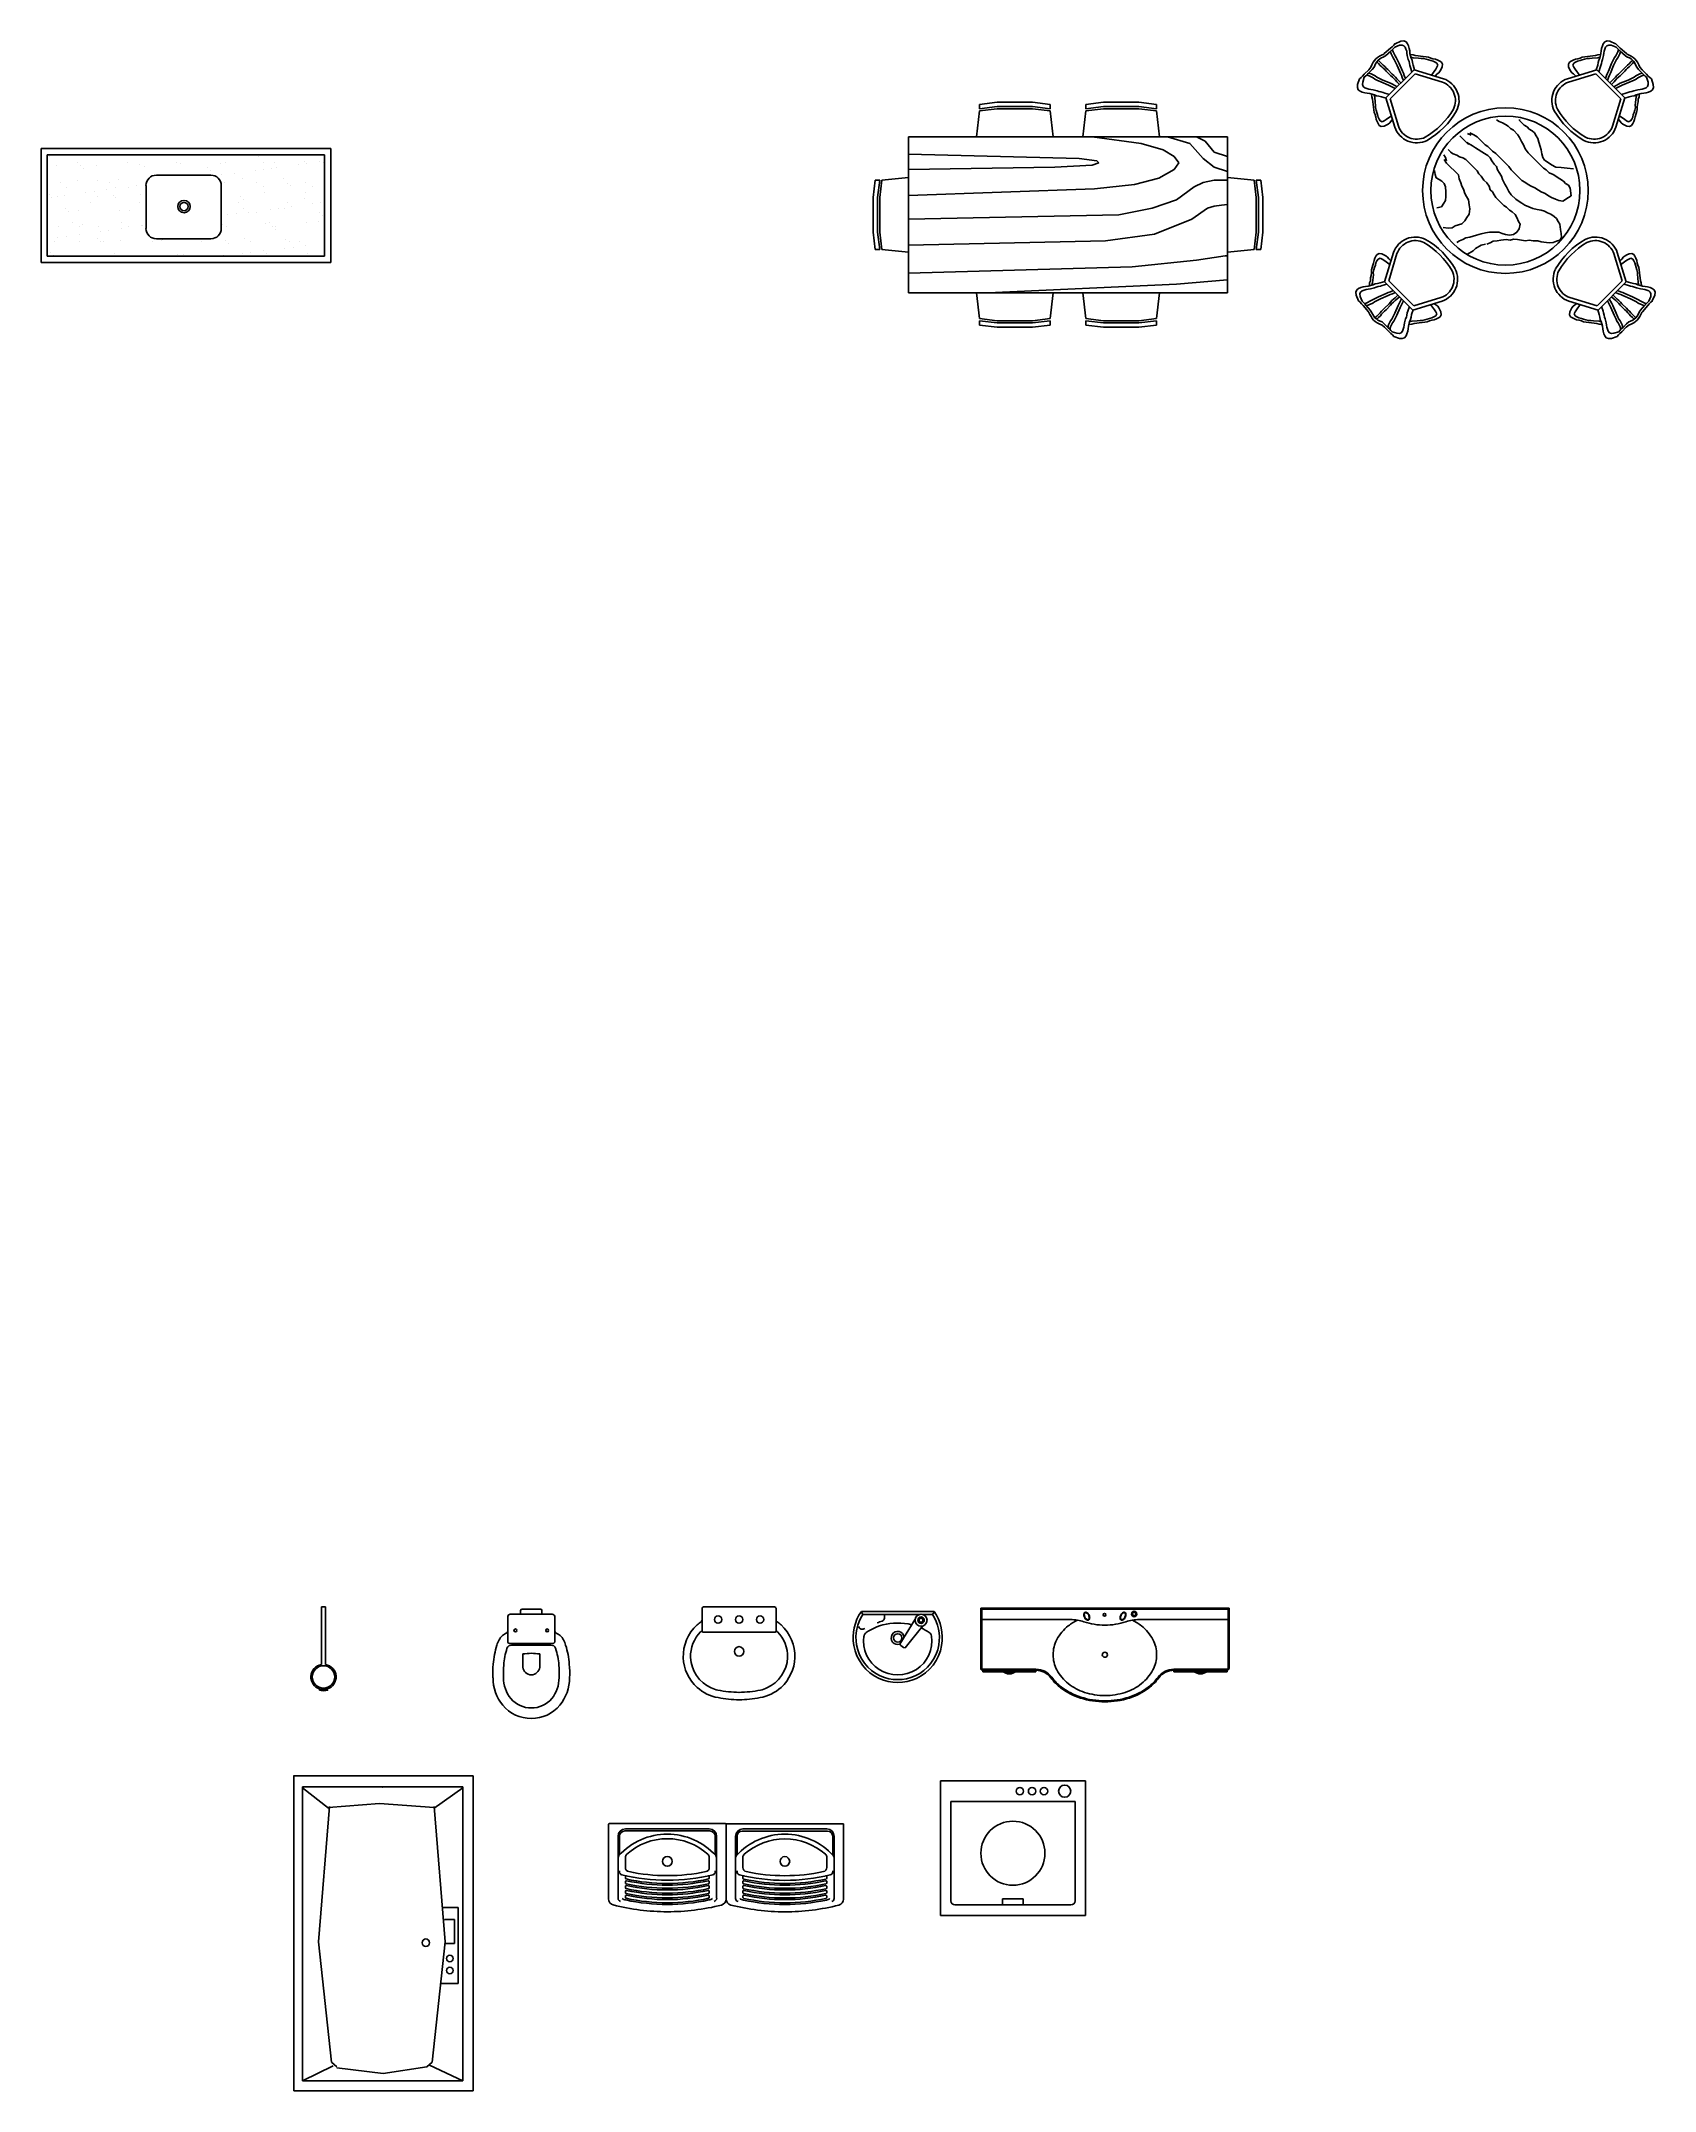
# Model space of a CAD drawing. Header units: millimetres. Extents: x 2478 to 18835, y -4183 to 1193.
# Drawn here: x 5458 to 6237, y -288 to 702 of the extents above; entities that cross this region are included whole.
import ezdxf

# ---------------------------------------------------------------- set-up
doc = ezdxf.new("R2010")
doc.units = ezdxf.units.MM
doc.layers.add('LOUÇAS', color=7, linetype='Continuous')
doc.layers.add('MOBILIAS', color=7, linetype='Continuous')

msp = doc.modelspace()

# ---------------------------------------------------------------- linework, layer by layer
at = {"color": 1}
for p, q in [((6101.74, 692.8), (6102.39, 693.61)), ((6102.39, 693.61), (6103.24, 694.31)), ((6103.24, 694.31), (6104.18, 694.85)), ((6103.54, 692.96), (6104.27, 693.56)), ((6104.18, 694.85), (6105.18, 695.38)), ((6104.27, 693.56), (6105.06, 694.02)), ((6105.06, 694.02), (6105.91, 694.47)), ((6105.18, 695.38), (6106.15, 695.92)), ((6105.91, 694.47), (6106.74, 694.93)), ((6106.15, 695.92), (6106.42, 696.1)), ((6106.42, 696.1), (6109.47, 698.75)), ((6106.74, 694.93), (6106.97, 695.08)), ((6106.97, 695.08), (6109.56, 697.33)), ((6109.34, 697.09), (6109.7, 696.01)), ((6109.47, 698.75), (6110.26, 699.45)), ((6109.56, 697.33), (6110.23, 697.93)), ((6109.7, 696.01), (6110.67, 694.08)), ((6110.23, 697.93), (6110.9, 698.52)), ((6110.26, 699.45), (6111.04, 700.15)), ((6110.31, 698.05), (6110.67, 696.97)), ((6110.67, 696.97), (6111.63, 695.04)), ((6110.67, 694.08), (6111.27, 693.24)), ((6110.9, 698.52), (6111.49, 699.19)), ((6111.04, 700.15), (6111.74, 700.93)), ((6111.27, 693.24), (6111.75, 692.28)), ((6111.49, 699.18), (6113.82, 700.18)), ((6111.63, 695.04), (6112.23, 694.2)), ((6111.75, 700.92), (6114.48, 702.1)), ((6112.23, 694.2), (6112.71, 693.24)), ((6112.71, 693.24), (6113.67, 691.31)), ((6113.82, 700.18), (6115.01, 700.27)), ((6114.48, 702.1), (6115.88, 702.21)), ((6115.01, 700.27), (6115.93, 699.91)), ((6115.88, 702.21), (6116.96, 701.78)), ((6115.93, 699.91), (6116.55, 699.18)), ((6116.55, 699.18), (6116.92, 698.24)), ((6116.92, 698.24), (6117.26, 697.22)), ((6116.96, 701.78), (6117.7, 700.92)), ((6117.26, 697.22), (6117.41, 696.28)), ((6117.41, 696.28), (6117.53, 695.18)), ((6117.53, 695.18), (6118.02, 693.23)), ((6117.7, 700.92), (6118.13, 699.81)), ((6118.02, 693.23), (6118.39, 692.37)), ((6118.13, 699.81), (6118.53, 698.62)), ((6118.53, 698.62), (6118.71, 697.51)), ((6118.71, 697.51), (6118.85, 696.22)), ((6118.85, 696.22), (6119.43, 693.92)), ((6119.03, 695.66), (6120.36, 695.54)), ((6119.27, 694.46), (6120.36, 694.1)), ((6119.43, 693.92), (6119.86, 692.91)), ((6120.36, 695.54), (6121.44, 695.18)), ((6120.36, 694.1), (6123, 693.86)), ((6121.44, 695.18), (6122.76, 695.06)), ((6122.76, 695.06), (6123.97, 694.82)), ((6123, 693.86), (6124.33, 693.74)), ((6123.97, 694.82), (6125.29, 694.7)), ((6124.33, 693.74), (6125.42, 693.78)), ((6125.29, 694.7), (6126.62, 694.58)), ((6125.42, 693.78), (6126.74, 693.5)), ((6126.62, 694.58), (6127.82, 694.34)), ((6126.74, 693.5), (6127.82, 693.14)), ((6127.82, 694.34), (6128.9, 693.98)), ((6128.9, 693.98), (6129.98, 693.62)), ((6129.98, 693.62), (6131.19, 693.38)), ((6131.19, 693.38), (6132.27, 693.02)), ((6198.74, 693.38), (6197.66, 693.02)), ((6199.94, 693.62), (6198.74, 693.38)), ((6201.03, 693.98), (6199.94, 693.62)), ((6202.11, 694.34), (6201.03, 693.98)), ((6203.31, 694.58), (6202.11, 694.34)), ((6203.19, 693.5), (6202.11, 693.14)), ((6204.51, 693.78), (6203.19, 693.5)), ((6204.64, 694.7), (6203.31, 694.58)), ((6205.6, 693.74), (6204.51, 693.78)), ((6205.96, 694.82), (6204.64, 694.7)), ((6206.92, 693.86), (6205.6, 693.74)), ((6207.16, 695.06), (6205.96, 694.82)), ((6209.57, 694.1), (6206.92, 693.86)), ((6208.49, 695.18), (6207.16, 695.06)), ((6209.57, 695.54), (6208.49, 695.18)), ((6210.89, 695.66), (6209.57, 695.54)), ((6210.65, 694.46), (6209.57, 694.1)), ((6210.5, 693.92), (6210.07, 692.91)), ((6211.08, 696.22), (6210.5, 693.92)), ((6211.22, 697.51), (6211.08, 696.22)), ((6211.4, 698.62), (6211.22, 697.51)), ((6211.8, 699.81), (6211.4, 698.62)), ((6211.91, 693.23), (6211.54, 692.37)), ((6212.23, 700.92), (6211.8, 699.81)), ((6212.4, 695.18), (6211.91, 693.23)), ((6212.97, 701.78), (6212.23, 700.92)), ((6212.52, 696.28), (6212.4, 695.18)), ((6212.67, 697.22), (6212.52, 696.28)), ((6213.01, 698.24), (6212.67, 697.22)), ((6214.04, 702.21), (6212.97, 701.78)), ((6213.38, 699.18), (6213.01, 698.24)), ((6214, 699.91), (6213.38, 699.18)), ((6214.92, 700.27), (6214, 699.91)), ((6215.44, 702.1), (6214.04, 702.21)), ((6216.11, 700.18), (6214.92, 700.27)), ((6218.18, 700.92), (6215.44, 702.1)), ((6218.43, 699.18), (6216.11, 700.18)), ((6217.22, 693.24), (6216.26, 691.31)), ((6217.7, 694.2), (6217.22, 693.24)), ((6218.3, 695.04), (6217.7, 694.2)), ((6218.66, 693.24), (6218.18, 692.28)), ((6218.88, 700.15), (6218.19, 700.93)), ((6219.26, 696.97), (6218.3, 695.04)), ((6219.03, 698.52), (6218.44, 699.19)), ((6219.26, 694.08), (6218.66, 693.24)), ((6219.67, 699.45), (6218.88, 700.15)), ((6219.7, 697.93), (6219.03, 698.52)), ((6219.62, 698.05), (6219.26, 696.97)), ((6220.23, 696.01), (6219.26, 694.08)), ((6220.45, 698.75), (6219.67, 699.45)), ((6220.37, 697.33), (6219.7, 697.93)), ((6220.59, 697.09), (6220.23, 696.01)), ((6222.96, 695.08), (6220.37, 697.33)), ((6223.51, 696.1), (6220.45, 698.75)), ((6223.19, 694.93), (6222.96, 695.08)), ((6224.01, 694.47), (6223.19, 694.93)), ((6223.78, 695.92), (6223.51, 696.1)), ((6224.75, 695.38), (6223.78, 695.92)), ((6224.87, 694.02), (6224.01, 694.47)), ((6225.75, 694.85), (6224.75, 695.38)), ((6225.66, 693.56), (6224.87, 694.02)), ((6226.39, 692.96), (6225.66, 693.56)), ((6226.68, 694.31), (6225.75, 694.85)), ((6227.54, 693.61), (6226.68, 694.31)), ((6228.19, 692.8), (6227.54, 693.61)), ((6094.43, 683.88), (6093.55, 681.17)), ((6094.43, 683.88), (6095.22, 684.58)), ((6095.22, 684.58), (6096, 685.28)), ((6096, 685.28), (6096.74, 686.11)), ((6096.78, 684.7), (6096.03, 682.39)), ((6096.74, 686.11), (6098.97, 688.33)), ((6096.78, 684.7), (6097.44, 685.29)), ((6097.44, 685.29), (6098.11, 685.88)), ((6098.03, 685.77), (6099.11, 685.41)), ((6098.11, 685.88), (6098.74, 686.59)), ((6098.74, 686.59), (6100.63, 688.48)), ((6098.97, 688.33), (6100.01, 689.57)), ((6098.99, 686.74), (6100.07, 686.38)), ((6099.11, 685.41), (6101.03, 684.45)), ((6100.01, 689.57), (6100.44, 690.64)), ((6100.07, 686.38), (6102, 685.41)), ((6100.44, 690.64), (6101.09, 691.94)), ((6100.63, 688.48), (6101.52, 689.53)), ((6101.03, 684.45), (6101.88, 683.85)), ((6101.09, 691.94), (6101.74, 692.8)), ((6101.52, 689.53), (6101.89, 690.44)), ((6101.88, 683.85), (6102.84, 683.37)), ((6101.89, 690.44), (6102.44, 691.54)), ((6102, 685.41), (6102.84, 684.81)), ((6102.44, 691.54), (6102.99, 692.27)), ((6102.84, 684.81), (6103.8, 684.33)), ((6102.84, 683.37), (6104.77, 682.41)), ((6102.9, 692.08), (6103.59, 691.33)), ((6102.99, 692.27), (6103.54, 692.96)), ((6103.59, 691.33), (6104.47, 690.38)), ((6103.65, 692.84), (6104.34, 692.08)), ((6103.8, 684.33), (6105.73, 683.37)), ((6104.34, 692.08), (6105.23, 691.13)), ((6104.47, 690.38), (6105.19, 689.79)), ((6105.19, 689.79), (6105.95, 689.1)), ((6105.23, 691.13), (6105.95, 690.54)), ((6105.73, 683.37), (6109.46, 681.81)), ((6105.95, 690.54), (6106.7, 689.85)), ((6105.95, 689.1), (6106.67, 688.37)), ((6106.67, 688.37), (6107.36, 687.62)), ((6106.7, 689.85), (6107.43, 689.13)), ((6107.24, 674.71), (6120.87, 688.33)), ((6107.36, 687.62), (6109.56, 685.42)), ((6107.43, 689.13), (6108.12, 688.37)), ((6108.12, 688.37), (6110.31, 686.18)), ((6109.23, 674.22), (6121.36, 686.35)), ((6109.56, 685.42), (6110.35, 684.76)), ((6110.31, 686.18), (6111.1, 685.52)), ((6110.35, 684.76), (6111.07, 684.04)), ((6111.07, 684.04), (6111.79, 683.25)), ((6111.1, 685.52), (6111.82, 684.8)), ((6111.75, 692.28), (6112.71, 690.35)), ((6111.82, 684.8), (6112.55, 684.01)), ((6112.55, 684.01), (6113.2, 683.22)), ((6112.71, 690.35), (6114.27, 686.62)), ((6113.67, 691.31), (6115.24, 687.58)), ((6114.27, 686.62), (6114.75, 685.66)), ((6114.75, 685.66), (6115.12, 684.57)), ((6115.12, 684.57), (6115.71, 683.18)), ((6115.24, 687.58), (6115.72, 686.62)), ((6115.72, 686.62), (6116.08, 685.54)), ((6116.08, 685.54), (6116.68, 684.14)), ((6118.39, 692.37), (6118.63, 691.39)), ((6118.63, 691.39), (6118.81, 690.35)), ((6118.81, 690.35), (6119.12, 689.44)), ((6119.12, 689.44), (6119.78, 687.24)), ((6119.86, 692.91), (6120.14, 691.76)), ((6120.14, 691.76), (6120.36, 690.54)), ((6120.36, 690.54), (6121.12, 688.26)), ((6120.87, 688.33), (6135.04, 683.99)), ((6121.36, 686.35), (6134.5, 682.33)), ((6127.82, 693.14), (6128.9, 692.77)), ((6128.9, 692.77), (6130.11, 692.53)), ((6131.31, 688.68), (6129.25, 685.77)), ((6130.11, 692.53), (6131.07, 692.05)), ((6132.03, 686.28), (6130.99, 685.23)), ((6131.07, 692.05), (6131.91, 691.45)), ((6131.9, 689.54), (6131.31, 688.68)), ((6132.39, 690.49), (6131.9, 689.54)), ((6131.91, 691.45), (6132.39, 690.49)), ((6132.87, 686.88), (6132.03, 686.28)), ((6132.27, 693.02), (6133.23, 692.54)), ((6133.47, 687.72), (6132.87, 686.88)), ((6133.23, 692.54), (6134.08, 691.93)), ((6133.96, 688.68), (6133.47, 687.72)), ((6134.44, 689.65), (6133.96, 688.68)), ((6134.08, 691.93), (6134.56, 690.97)), ((6134.56, 690.97), (6134.44, 689.65)), ((6209.06, 688.33), (6194.89, 683.99)), ((6195.85, 691.93), (6195.37, 690.97)), ((6195.37, 690.97), (6195.49, 689.65)), ((6208.56, 686.35), (6195.43, 682.33)), ((6195.49, 689.65), (6195.97, 688.68)), ((6196.69, 692.54), (6195.85, 691.93)), ((6195.97, 688.68), (6196.45, 687.72)), ((6196.45, 687.72), (6197.06, 686.88)), ((6197.66, 693.02), (6196.69, 692.54)), ((6197.06, 686.88), (6197.9, 686.28)), ((6198.02, 691.45), (6197.54, 690.49)), ((6197.54, 690.49), (6198.03, 689.54)), ((6197.9, 686.28), (6198.94, 685.23)), ((6198.86, 692.05), (6198.02, 691.45)), ((6198.03, 689.54), (6198.62, 688.68)), ((6198.62, 688.68), (6200.67, 685.77)), ((6199.82, 692.53), (6198.86, 692.05)), ((6201.03, 692.77), (6199.82, 692.53)), ((6202.11, 693.14), (6201.03, 692.77)), ((6220.7, 674.22), (6208.56, 686.35)), ((6209.57, 690.54), (6208.81, 688.26)), ((6222.68, 674.71), (6209.06, 688.33)), ((6209.78, 691.76), (6209.57, 690.54)), ((6210.07, 692.91), (6209.78, 691.76)), ((6210.81, 689.44), (6210.15, 687.24)), ((6211.11, 690.35), (6210.81, 689.44)), ((6211.3, 691.39), (6211.11, 690.35)), ((6211.54, 692.37), (6211.3, 691.39)), ((6213.85, 685.54), (6213.25, 684.14)), ((6214.21, 686.62), (6213.85, 685.54)), ((6214.69, 687.58), (6214.21, 686.62)), ((6214.81, 684.57), (6214.21, 683.18)), ((6216.26, 691.31), (6214.69, 687.58)), ((6215.17, 685.66), (6214.81, 684.57)), ((6215.65, 686.62), (6215.17, 685.66)), ((6217.22, 690.35), (6215.65, 686.62)), ((6217.38, 684.01), (6216.73, 683.22)), ((6218.18, 692.28), (6217.22, 690.35)), ((6218.1, 684.8), (6217.38, 684.01)), ((6218.83, 685.52), (6218.1, 684.8)), ((6218.86, 684.04), (6218.14, 683.25)), ((6219.61, 686.18), (6218.83, 685.52)), ((6219.58, 684.76), (6218.86, 684.04)), ((6220.37, 685.42), (6219.58, 684.76)), ((6221.81, 688.37), (6219.61, 686.18)), ((6222.57, 687.62), (6220.37, 685.42)), ((6224.2, 683.37), (6220.47, 681.81)), ((6222.5, 689.13), (6221.81, 688.37)), ((6223.22, 689.85), (6222.5, 689.13)), ((6223.26, 688.37), (6222.57, 687.62)), ((6223.98, 690.54), (6223.22, 689.85)), ((6223.98, 689.1), (6223.26, 688.37)), ((6224.7, 691.13), (6223.98, 690.54)), ((6224.73, 689.79), (6223.98, 689.1)), ((6226.13, 684.33), (6224.2, 683.37)), ((6225.59, 692.08), (6224.7, 691.13)), ((6225.46, 690.38), (6224.73, 689.79)), ((6227.09, 683.37), (6225.16, 682.41)), ((6226.34, 691.33), (6225.46, 690.38)), ((6226.28, 692.84), (6225.59, 692.08)), ((6227.09, 684.81), (6226.13, 684.33)), ((6227.03, 692.08), (6226.34, 691.33)), ((6226.94, 692.27), (6226.39, 692.96)), ((6227.49, 691.54), (6226.94, 692.27)), ((6227.93, 685.41), (6227.09, 684.81)), ((6228.05, 683.85), (6227.09, 683.37)), ((6228.04, 690.44), (6227.49, 691.54)), ((6229.86, 686.38), (6227.93, 685.41)), ((6228.41, 689.53), (6228.04, 690.44)), ((6228.89, 684.45), (6228.05, 683.85)), ((6228.84, 691.94), (6228.19, 692.8)), ((6229.3, 688.48), (6228.41, 689.53)), ((6229.48, 690.64), (6228.84, 691.94)), ((6230.82, 685.41), (6228.89, 684.45)), ((6231.19, 686.59), (6229.3, 688.48)), ((6229.92, 689.57), (6229.48, 690.64)), ((6230.94, 686.74), (6229.86, 686.38)), ((6230.96, 688.33), (6229.92, 689.57)), ((6231.9, 685.77), (6230.82, 685.41)), ((6233.19, 686.11), (6230.96, 688.33)), ((6231.82, 685.88), (6231.19, 686.59)), ((6232.49, 685.29), (6231.82, 685.88)), ((6233.15, 684.7), (6232.49, 685.29)), ((6233.15, 684.7), (6233.9, 682.39)), ((6233.93, 685.28), (6233.19, 686.11)), ((6234.71, 684.58), (6233.93, 685.28)), ((6235.5, 683.88), (6234.71, 684.58)), ((6235.5, 683.88), (6236.38, 681.17)), ((6093.55, 681.17), (6093.44, 679.77)), ((6093.44, 679.77), (6093.87, 678.69)), ((6093.87, 678.69), (6094.73, 677.95)), ((6094.73, 677.95), (6095.84, 677.52)), ((6095.84, 677.52), (6097.03, 677.12)), ((6096.03, 682.39), (6095.94, 681.2)), ((6095.94, 681.2), (6096.3, 680.28)), ((6096.3, 680.28), (6097.03, 679.66)), ((6097.03, 679.66), (6097.97, 679.29)), ((6097.03, 677.12), (6098.14, 676.94)), ((6097.97, 679.29), (6098.99, 678.95)), ((6098.14, 676.94), (6099.43, 676.8)), ((6098.99, 678.95), (6099.93, 678.8)), ((6099.43, 676.8), (6101.74, 676.23)), ((6099.93, 678.8), (6101.03, 678.68)), ((6100.31, 676.51), (6100.43, 675.18)), ((6100.43, 675.18), (6100.79, 674.1)), ((6100.79, 674.1), (6100.91, 672.78)), ((6101.03, 678.68), (6102.98, 678.19)), ((6101.51, 676.27), (6101.88, 675.18)), ((6101.74, 676.23), (6102.74, 675.8)), ((6101.88, 675.18), (6102.12, 672.54)), ((6102.74, 675.8), (6103.89, 675.51)), ((6102.98, 678.19), (6103.84, 677.82)), ((6103.84, 677.82), (6104.82, 677.58)), ((6103.89, 675.51), (6105.11, 675.29)), ((6104.77, 682.41), (6108.5, 680.84)), ((6104.82, 677.58), (6105.86, 677.4)), ((6105.11, 675.29), (6107.29, 674.57)), ((6105.86, 677.4), (6106.77, 677.09)), ((6106.77, 677.09), (6108.9, 676.36)), ((6111.59, 660.54), (6107.24, 674.71)), ((6108.5, 680.84), (6109.46, 680.36)), ((6113.25, 661.08), (6109.23, 674.22)), ((6109.46, 681.81), (6110.42, 681.32)), ((6109.46, 680.36), (6111.72, 679.19)), ((6110.42, 681.32), (6112.67, 680.13)), ((6111.79, 683.25), (6112.45, 682.47)), ((6112.45, 682.47), (6113.73, 681.19)), ((6113.2, 683.22), (6114.48, 681.94)), ((6216.73, 683.22), (6215.45, 681.94)), ((6217.48, 682.47), (6216.2, 681.19)), ((6216.68, 661.08), (6220.7, 674.22)), ((6219.51, 681.32), (6217.26, 680.13)), ((6218.14, 683.25), (6217.48, 682.47)), ((6220.47, 680.36), (6218.21, 679.19)), ((6218.34, 660.54), (6222.68, 674.71)), ((6220.47, 681.81), (6219.51, 681.32)), ((6221.43, 680.84), (6220.47, 680.36)), ((6223.16, 677.09), (6221.03, 676.36)), ((6225.16, 682.41), (6221.43, 680.84)), ((6224.81, 675.29), (6222.64, 674.57)), ((6224.07, 677.4), (6223.16, 677.09)), ((6225.11, 677.58), (6224.07, 677.4)), ((6226.04, 675.51), (6224.81, 675.29)), ((6226.09, 677.82), (6225.11, 677.58)), ((6227.19, 675.8), (6226.04, 675.51)), ((6226.94, 678.19), (6226.09, 677.82)), ((6228.9, 678.68), (6226.94, 678.19)), ((6228.19, 676.23), (6227.19, 675.8)), ((6228.05, 675.18), (6227.81, 672.54)), ((6228.41, 676.27), (6228.05, 675.18)), ((6230.49, 676.8), (6228.19, 676.23)), ((6230, 678.8), (6228.9, 678.68)), ((6229.14, 674.1), (6229.02, 672.78)), ((6229.5, 675.18), (6229.14, 674.1)), ((6229.62, 676.51), (6229.5, 675.18)), ((6230.94, 678.95), (6230, 678.8)), ((6231.79, 676.94), (6230.49, 676.8)), ((6231.95, 679.29), (6230.94, 678.95)), ((6232.9, 677.12), (6231.79, 676.94)), ((6232.9, 679.66), (6231.95, 679.29)), ((6233.63, 680.28), (6232.9, 679.66)), ((6234.09, 677.52), (6232.9, 677.12)), ((6233.99, 681.2), (6233.63, 680.28)), ((6233.9, 682.39), (6233.99, 681.2)), ((6235.2, 677.95), (6234.09, 677.52)), ((6236.05, 678.69), (6235.2, 677.95)), ((6236.48, 679.77), (6236.05, 678.69)), ((6236.38, 681.17), (6236.48, 679.77)), ((5910.85, 668.41), (5909.48, 655.87)), ((5919.38, 672.59), (5910.85, 671.54)), ((5910.85, 669.45), (5910.85, 671.54)), ((5919.38, 670.5), (5910.85, 669.45)), ((5919.38, 669.45), (5910.85, 668.41)), ((5927.97, 672.59), (5919.38, 672.59)), ((5927.97, 670.5), (5919.38, 670.5)), ((5927.97, 669.45), (5919.38, 669.45)), ((5936.56, 672.59), (5927.97, 672.59)), ((5936.56, 670.5), (5927.97, 670.5)), ((5936.56, 669.45), (5927.97, 669.45)), ((5945.09, 671.54), (5936.56, 672.59)), ((5945.09, 669.45), (5936.56, 670.5)), ((5945.09, 668.41), (5936.56, 669.45)), ((5945.09, 671.54), (5945.09, 669.45)), ((5946.46, 655.87), (5945.09, 668.41)), ((5962.2, 668.41), (5960.83, 655.87)), ((5970.74, 672.59), (5962.2, 671.54)), ((5962.2, 669.45), (5962.2, 671.54)), ((5970.74, 670.5), (5962.2, 669.45)), ((5970.74, 669.45), (5962.2, 668.41)), ((5979.33, 672.59), (5970.74, 672.59)), ((5979.33, 670.5), (5970.74, 670.5)), ((5979.33, 669.45), (5970.74, 669.45)), ((5987.91, 672.59), (5979.33, 672.59)), ((5987.91, 670.5), (5979.33, 670.5)), ((5987.91, 669.45), (5979.33, 669.45)), ((5996.45, 671.54), (5987.91, 672.59)), ((5996.45, 669.45), (5987.91, 670.5)), ((5996.45, 668.41), (5987.91, 669.45)), ((5996.45, 671.54), (5996.45, 669.45)), ((5997.82, 655.87), (5996.45, 668.41)), ((6100.91, 672.78), (6101.15, 671.57)), ((6101.15, 671.57), (6101.27, 670.25)), ((6101.27, 670.25), (6101.39, 668.93)), ((6101.39, 668.93), (6101.63, 667.72)), ((6101.63, 667.72), (6101.99, 666.64)), ((6101.99, 666.64), (6102.35, 665.56)), ((6102.12, 672.54), (6102.24, 671.21)), ((6102.24, 671.21), (6102.19, 670.13)), ((6102.19, 670.13), (6102.48, 668.81)), ((6102.35, 665.56), (6102.59, 664.35)), ((6102.48, 668.81), (6102.84, 667.72)), ((6102.59, 664.35), (6102.96, 663.27)), ((6102.84, 667.72), (6103.2, 666.64)), ((6103.2, 666.64), (6103.44, 665.44)), ((6103.44, 665.44), (6103.92, 664.47)), ((6103.92, 664.47), (6104.52, 663.63)), ((6104.52, 663.63), (6105.48, 663.15)), ((6105.48, 663.15), (6106.43, 663.65)), ((6106.43, 663.65), (6107.29, 664.23)), ((6107.29, 664.23), (6109.89, 666.07)), ((6109.09, 662.67), (6110.38, 664.47)), ((6161.98, 663.26), (6160.61, 664.08)), ((6171.84, 663.81), (6171.84, 664.35)), ((6174.03, 661.61), (6171.84, 663.81)), ((6220.84, 662.67), (6219.55, 664.47)), ((6222.64, 664.23), (6220.04, 666.07)), ((6223.5, 663.65), (6222.64, 664.23)), ((6224.45, 663.15), (6223.5, 663.65)), ((6225.41, 663.63), (6224.45, 663.15)), ((6226.01, 664.47), (6225.41, 663.63)), ((6226.49, 665.44), (6226.01, 664.47)), ((6226.73, 666.64), (6226.49, 665.44)), ((6227.09, 667.72), (6226.73, 666.64)), ((6227.33, 664.35), (6226.97, 663.27)), ((6227.45, 668.81), (6227.09, 667.72)), ((6227.57, 665.56), (6227.33, 664.35)), ((6227.74, 670.13), (6227.45, 668.81)), ((6227.94, 666.64), (6227.57, 665.56)), ((6227.81, 672.54), (6227.69, 671.21)), ((6227.69, 671.21), (6227.74, 670.13)), ((6228.3, 667.72), (6227.94, 666.64)), ((6228.54, 668.93), (6228.3, 667.72)), ((6228.66, 670.25), (6228.54, 668.93)), ((6228.78, 671.57), (6228.66, 670.25)), ((6229.02, 672.78), (6228.78, 671.57)), ((5876.61, 655.87), (6030.68, 655.87)), ((5876.61, 580.63), (5876.61, 655.87)), ((5988.96, 652.74), (5965.41, 655.87)), ((6001.8, 655.87), (6012.49, 652.74)), ((6019.98, 653.78), (6015.7, 655.87)), ((6024.26, 648.56), (6019.98, 653.78)), ((6030.68, 655.87), (6030.68, 580.63)), ((6102.96, 663.27), (6103.44, 662.31)), ((6103.44, 662.31), (6104.04, 661.47)), ((6104.04, 661.47), (6105, 660.98)), ((6105, 660.98), (6106.32, 661.1)), ((6106.32, 661.1), (6107.29, 661.59)), ((6107.29, 661.59), (6108.25, 662.07)), ((6108.25, 662.07), (6109.09, 662.67)), ((6147.1, 652.22), (6142.88, 656.43)), ((6146.57, 657.48), (6148.41, 656.69)), ((6147.73, 657.79), (6149.65, 656.96)), ((6149.65, 656.96), (6151.3, 655.87)), ((6151.3, 655.87), (6155.13, 652.03)), ((6163.62, 662.71), (6161.98, 663.26)), ((6164.99, 661.89), (6163.62, 662.71)), ((6166.36, 661.07), (6164.99, 661.89)), ((6167.46, 659.97), (6166.36, 661.07)), ((6168.83, 659.15), (6167.46, 659.97)), ((6171.02, 656.96), (6168.83, 659.15)), ((6171.84, 655.59), (6171.02, 656.96)), ((6172.66, 653.67), (6171.84, 655.59)), ((6173.76, 652.03), (6172.66, 653.67)), ((6175.4, 660.79), (6174.03, 661.61)), ((6176.5, 659.7), (6175.4, 660.79)), ((6177.86, 658.87), (6176.5, 659.7)), ((6178.96, 657.78), (6177.86, 658.87)), ((6179.78, 656.41), (6178.96, 657.78)), ((6180.61, 655.04), (6179.78, 656.41)), ((6181.15, 653.39), (6180.61, 655.04)), ((6221.68, 662.07), (6220.84, 662.67)), ((6222.64, 661.59), (6221.68, 662.07)), ((6223.6, 661.1), (6222.64, 661.59)), ((6224.93, 660.98), (6223.6, 661.1)), ((6225.89, 661.47), (6224.93, 660.98)), ((6226.49, 662.31), (6225.89, 661.47)), ((6226.97, 663.27), (6226.49, 662.31)), ((5876.61, 647.52), (5958.99, 645.43)), ((5958.99, 645.43), (5967.55, 644.38)), ((5967.55, 644.38), (5968.62, 643.33)), ((5999.66, 649.6), (5988.96, 652.74)), ((6005.01, 646.47), (5999.66, 649.6)), ((6007.15, 643.33), (6005.01, 646.47)), ((6012.49, 652.74), (6018.91, 645.43)), ((6018.91, 645.43), (6024.26, 641.24)), ((6030.68, 646.47), (6024.26, 648.56)), ((6136.05, 645.91), (6135.26, 647.22)), ((6136.51, 643.27), (6135.41, 644.92)), ((6136.57, 644.33), (6136.05, 645.91)), ((6139.47, 647.75), (6137.36, 649.85)), ((6139.79, 647.65), (6138.42, 648.48)), ((6141.44, 647.1), (6139.79, 647.65)), ((6142.81, 646.28), (6141.44, 647.1)), ((6144.45, 645.73), (6142.81, 646.28)), ((6145.82, 644.91), (6144.45, 645.73)), ((6151.3, 639.43), (6145.82, 644.91)), ((6149.11, 651.49), (6146.37, 653.13)), ((6150.48, 650.66), (6149.11, 651.49)), ((6151.85, 649.84), (6150.48, 650.66)), ((6153.49, 648.75), (6151.85, 649.84)), ((6154.86, 647.92), (6153.49, 648.75)), ((6156.5, 646.83), (6154.86, 647.92)), ((6155.13, 652.03), (6156.5, 651.21)), ((6156.5, 651.21), (6158.69, 649.02)), ((6157.6, 645.73), (6156.5, 646.83)), ((6158.42, 644.36), (6157.6, 645.73)), ((6159.52, 642.72), (6158.42, 644.36)), ((6158.69, 649.02), (6160.34, 647.92)), ((6160.34, 647.92), (6166.64, 641.62)), ((6174.58, 650.11), (6173.76, 652.03)), ((6175.95, 648.19), (6174.58, 650.11)), ((6183.35, 640.79), (6175.95, 648.19)), ((6181.7, 651.2), (6181.15, 653.39)), ((6182.25, 649.56), (6181.7, 651.2)), ((6182.52, 647.64), (6182.25, 649.56)), ((6183.07, 646), (6182.52, 647.64)), ((6183.89, 644.63), (6183.07, 646)), ((6185.54, 643.53), (6183.89, 644.63)), ((5860.56, 634.97), (5859.49, 626.65)), ((5860.56, 634.97), (5862.7, 634.97)), ((5862.7, 634.97), (5861.63, 626.65)), ((5863.77, 634.97), (5862.7, 626.65)), ((5876.61, 636.32), (5863.77, 634.97)), ((5947.23, 641.24), (5876.61, 640.19)), ((5965.41, 642.28), (5947.23, 641.24)), ((5968.62, 643.33), (5965.41, 642.28)), ((5985.75, 632.88), (5997.52, 636.02)), ((5997.52, 636.02), (6005.01, 640.19)), ((6005.01, 640.19), (6007.15, 643.33)), ((6018.91, 633.93), (6014.63, 631.84)), ((6024.26, 634.97), (6018.91, 633.93)), ((6024.26, 641.24), (6030.68, 639.15)), ((6030.68, 634.97), (6024.26, 634.97)), ((6043.53, 634.97), (6030.68, 636.32)), ((6044.6, 626.65), (6043.53, 634.97)), ((6045.67, 626.65), (6044.6, 634.97)), ((6044.6, 634.97), (6046.74, 634.97)), ((6047.81, 626.65), (6046.74, 634.97)), ((6131.03, 637.79), (6130.76, 639.71)), ((6131.58, 636.15), (6131.03, 637.79)), ((6132.95, 635.33), (6131.58, 636.15)), ((6134.32, 634.51), (6132.95, 635.33)), ((6135.42, 633.41), (6134.32, 634.51)), ((6142.26, 637.52), (6136.51, 643.27)), ((6142.54, 635.6), (6142.26, 637.52)), ((6143.36, 633.68), (6142.54, 635.6)), ((6152.12, 638.06), (6151.3, 639.43)), ((6153.22, 636.97), (6152.12, 638.06)), ((6154.59, 635.05), (6153.22, 636.97)), ((6155.96, 633.68), (6154.59, 635.05)), ((6160.61, 641.62), (6159.52, 642.72)), ((6161.16, 639.98), (6160.61, 641.62)), ((6161.98, 638.61), (6161.16, 639.98)), ((6163.08, 636.96), (6161.98, 638.61)), ((6163.63, 635.32), (6163.08, 636.96)), ((6164.72, 633.13), (6163.63, 635.32)), ((6166.64, 641.62), (6167.74, 639.98)), ((6167.74, 639.98), (6172.94, 634.77)), ((6172.94, 634.77), (6174.31, 633.95)), ((6174.31, 633.95), (6175.95, 632.85)), ((6184.72, 639.97), (6183.35, 640.79)), ((6186.09, 638.6), (6184.72, 639.97)), ((6187.18, 642.44), (6185.54, 643.53)), ((6188.01, 637.78), (6186.09, 638.6)), ((6189.37, 641.34), (6187.18, 642.44)), ((6191.29, 635.59), (6188.01, 637.78)), ((6191.84, 641.07), (6189.37, 641.34)), ((6192.94, 634.49), (6191.29, 635.59)), ((6194.85, 640.79), (6191.84, 641.07)), ((6194.03, 633.4), (6192.94, 634.49)), ((6197.87, 640.52), (6194.85, 640.79)), ((5859.49, 626.65), (5859.49, 618.25)), ((5861.63, 626.65), (5861.63, 618.25)), ((5862.7, 626.65), (5862.7, 618.25)), ((5876.61, 627.65), (5966.48, 630.78)), ((5966.48, 630.78), (5985.75, 632.88)), ((6006.08, 625.56), (5994.31, 621.39)), ((6014.63, 631.84), (6006.08, 625.56)), ((6044.6, 618.25), (6044.6, 626.65)), ((6045.67, 618.25), (6045.67, 626.65)), ((6047.81, 618.25), (6047.81, 626.65)), ((6135.14, 623.82), (6135.97, 625.19)), ((6135.96, 631.77), (6135.42, 633.41)), ((6136.24, 629.3), (6135.96, 631.77)), ((6135.97, 625.19), (6136.24, 627.11)), ((6136.24, 627.11), (6136.24, 629.3)), ((6143.91, 632.04), (6143.36, 633.68)), ((6144.73, 630.67), (6143.91, 632.04)), ((6145.28, 628.48), (6144.73, 630.67)), ((6146.1, 627.11), (6145.28, 628.48)), ((6147.2, 625.46), (6146.1, 627.11)), ((6147.47, 623), (6147.2, 625.46)), ((6157.05, 632.04), (6155.96, 633.68)), ((6157.6, 630.39), (6157.05, 632.04)), ((6158.7, 629.3), (6157.6, 630.39)), ((6159.52, 627.93), (6158.7, 629.3)), ((6160.34, 626.56), (6159.52, 627.93)), ((6164.18, 622.72), (6160.34, 626.56)), ((6165.55, 631.76), (6164.72, 633.13)), ((6166.64, 629.57), (6165.55, 631.76)), ((6167.74, 627.92), (6166.64, 629.57)), ((6169.93, 625.73), (6167.74, 627.92)), ((6171.57, 624.64), (6169.93, 625.73)), ((6172.94, 623.81), (6171.57, 624.64)), ((6175.95, 632.85), (6177.32, 632.03)), ((6177.32, 632.03), (6179.24, 631.21)), ((6179.24, 631.21), (6180.89, 630.11)), ((6180.89, 630.11), (6182.26, 629.29)), ((6182.26, 629.29), (6184.17, 628.47)), ((6184.17, 628.47), (6185.82, 627.37)), ((6185.82, 627.37), (6187.19, 626.55)), ((6187.19, 626.55), (6189.1, 625.73)), ((6189.1, 625.73), (6190.75, 625.18)), ((6190.75, 625.18), (6192.66, 624.91)), ((6192.66, 624.91), (6195.4, 626.55)), ((6195.4, 632.57), (6194.03, 633.4)), ((6196.22, 631.2), (6195.4, 632.57)), ((6195.4, 626.55), (6196.77, 627.37)), ((6196.77, 627.37), (6196.22, 631.2)), ((5859.49, 618.25), (5859.49, 609.86)), ((5861.63, 618.25), (5861.63, 609.86)), ((5862.7, 618.25), (5862.7, 609.86)), ((5978.26, 618.25), (5876.61, 616.15)), ((5994.31, 621.39), (5978.26, 618.25)), ((5995.38, 608.84), (6013.56, 616.15)), ((6013.56, 616.15), (6021.05, 621.39)), ((6021.05, 621.39), (6024.26, 622.43)), ((6024.26, 622.43), (6027.86, 622.86)), ((6027.86, 622.86), (6030.7, 623.27)), ((6044.6, 609.86), (6044.6, 618.25)), ((6045.67, 609.86), (6045.67, 618.25)), ((6047.81, 609.86), (6047.81, 618.25)), ((6131.86, 621.63), (6134.05, 622.18)), ((6134.05, 622.18), (6135.14, 623.82)), ((6140.62, 612.87), (6143.91, 613.96)), ((6143.91, 613.96), (6145.28, 615.33)), ((6145.28, 615.33), (6146.38, 616.97)), ((6146.38, 616.97), (6147.47, 618.62)), ((6147.74, 621.08), (6147.47, 623)), ((6147.47, 618.62), (6147.74, 621.08)), ((6165.55, 621.9), (6164.18, 622.72)), ((6166.92, 620.53), (6165.55, 621.9)), ((6168.29, 619.71), (6166.92, 620.53)), ((6169.66, 618.34), (6168.29, 619.71)), ((6170.48, 616.97), (6169.66, 618.34)), ((6171.3, 615.05), (6170.48, 616.97)), ((6172.12, 613.68), (6171.3, 615.05)), ((6174.31, 622.99), (6172.94, 623.81)), ((6176.23, 622.17), (6174.31, 622.99)), ((6178.15, 621.35), (6176.23, 622.17)), ((6180.34, 620.8), (6178.15, 621.35)), ((6182.26, 620.53), (6180.34, 620.8)), ((6183.9, 619.98), (6182.26, 620.53)), ((6185.27, 619.15), (6183.9, 619.98)), ((6186.91, 618.61), (6185.27, 619.15)), ((6188.56, 617.51), (6186.91, 618.61)), ((6189.65, 616.41), (6188.56, 617.51)), ((6190.48, 615.04), (6189.65, 616.41)), ((6191.3, 613.68), (6190.48, 615.04)), ((5859.49, 609.86), (5860.56, 601.54)), ((5861.63, 609.86), (5862.7, 601.54)), ((5862.7, 609.86), (5863.77, 601.54)), ((5876.61, 603.61), (5971.83, 605.71)), ((5971.83, 605.71), (5995.38, 608.84)), ((6043.53, 601.54), (6044.6, 609.86)), ((6044.6, 601.54), (6045.67, 609.86)), ((6046.74, 601.54), (6047.81, 609.86)), ((6134.87, 612.05), (6137.34, 611.77)), ((6137.34, 611.77), (6139.26, 612.04)), ((6139.26, 612.04), (6140.62, 612.87)), ((6141.45, 604.92), (6142.82, 605.74)), ((6142.82, 605.74), (6144.46, 606.29)), ((6144.46, 606.29), (6145.83, 607.11)), ((6145.83, 607.11), (6147.75, 607.39)), ((6147.75, 607.39), (6149.39, 607.93)), ((6149.39, 607.93), (6151.03, 608.48)), ((6151.03, 608.48), (6153.23, 609.03)), ((6153.23, 609.03), (6155.42, 609.58)), ((6153.23, 603.55), (6155.42, 604.1)), ((6155.42, 609.58), (6157.33, 609.85)), ((6155.97, 604.1), (6157.61, 604.64)), ((6157.33, 609.85), (6159.53, 609.85)), ((6157.61, 604.64), (6158.98, 605.47)), ((6158.98, 605.47), (6160.9, 605.74)), ((6159.53, 609.85), (6161.72, 609.85)), ((6160.9, 605.74), (6162.81, 606.01)), ((6161.72, 609.85), (6163.36, 609.3)), ((6162.81, 606.01), (6165.28, 606.29)), ((6163.36, 609.3), (6165, 608.75)), ((6165, 608.75), (6166.92, 608.48)), ((6165.28, 606.29), (6167.2, 606.01)), ((6166.92, 608.48), (6168.84, 608.75)), ((6167.2, 606.01), (6168.84, 606.56)), ((6168.84, 608.75), (6170.48, 609.85)), ((6168.84, 606.56), (6170.76, 606.28)), ((6170.48, 609.85), (6171.58, 611.49)), ((6170.76, 606.28), (6172.67, 606.01)), ((6171.58, 611.49), (6172.12, 613.68)), ((6172.67, 606.01), (6174.59, 605.74)), ((6174.59, 605.74), (6176.51, 606.01)), ((6176.51, 606.01), (6178.43, 605.73)), ((6178.43, 605.73), (6180.62, 605.73)), ((6180.62, 605.73), (6182.26, 605.19)), ((6182.26, 605.19), (6186.1, 604.64)), ((6186.1, 604.64), (6188.01, 604.91)), ((6188.01, 604.91), (6189.66, 605.46)), ((6189.66, 605.46), (6191.3, 606.01)), ((6191.57, 611.21), (6191.3, 613.68)), ((6191.3, 606.01), (6192.12, 607.37)), ((6191.85, 609.29), (6191.57, 611.21)), ((6192.12, 607.37), (6191.85, 609.29)), ((5862.7, 601.54), (5860.56, 601.54)), ((5863.77, 601.54), (5876.61, 600.19)), ((6015.7, 596.3), (5984.68, 593.17)), ((6029.61, 598.39), (6015.7, 596.3)), ((6030.68, 598.39), (6029.61, 598.39)), ((6030.68, 600.19), (6043.53, 601.54)), ((6046.74, 601.54), (6044.6, 601.54)), ((6100.94, 593.89), (6101.3, 594.97)), ((6101.3, 594.97), (6101.54, 596.18)), ((6101.54, 596.18), (6101.9, 597.26)), ((6101.9, 597.26), (6102.38, 598.22)), ((6102.14, 593.89), (6102.38, 595.09)), ((6102.38, 598.22), (6102.98, 599.07)), ((6102.38, 595.09), (6102.86, 596.06)), ((6102.86, 596.06), (6103.47, 596.9)), ((6102.98, 599.07), (6103.95, 599.55)), ((6103.47, 596.9), (6104.43, 597.38)), ((6103.95, 599.55), (6105.27, 599.43)), ((6104.43, 597.38), (6105.38, 596.89)), ((6105.27, 599.43), (6106.23, 598.94)), ((6105.38, 596.89), (6106.23, 596.3)), ((6106.23, 598.94), (6107.2, 598.46)), ((6106.23, 596.3), (6109.15, 594.24)), ((6106.58, 585.86), (6110.93, 600.03)), ((6107.2, 598.46), (6108.04, 597.86)), ((6108.04, 597.86), (6108.64, 597.02)), ((6108.57, 586.35), (6112.59, 599.49)), ((6108.64, 597.02), (6109.68, 595.98)), ((6146.65, 599.17), (6149.39, 600.81)), ((6149.39, 600.81), (6150.49, 601.91)), ((6150.49, 601.91), (6153.23, 603.55)), ((6221.36, 586.35), (6217.34, 599.49)), ((6223.34, 585.86), (6219, 600.03)), ((6221.29, 597.02), (6220.24, 595.98)), ((6223.69, 596.3), (6220.78, 594.24)), ((6221.89, 597.86), (6221.29, 597.02)), ((6222.73, 598.46), (6221.89, 597.86)), ((6223.69, 598.94), (6222.73, 598.46)), ((6224.66, 599.43), (6223.69, 598.94)), ((6224.55, 596.89), (6223.69, 596.3)), ((6225.5, 597.38), (6224.55, 596.89)), ((6225.98, 599.55), (6224.66, 599.43)), ((6226.46, 596.9), (6225.5, 597.38)), ((6226.94, 599.07), (6225.98, 599.55)), ((6227.06, 596.06), (6226.46, 596.9)), ((6227.55, 598.22), (6226.94, 599.07)), ((6227.54, 595.09), (6227.06, 596.06)), ((6227.79, 593.89), (6227.54, 595.09)), ((6228.03, 597.26), (6227.55, 598.22)), ((6228.39, 596.18), (6228.03, 597.26)), ((6228.63, 594.97), (6228.39, 596.18)), ((6228.99, 593.89), (6228.63, 594.97)), ((5984.68, 593.17), (5876.61, 590.02)), ((5915.13, 580.63), (6006.08, 584.8)), ((6006.08, 584.8), (6030.68, 586.89)), ((6098.7, 583.84), (6101, 584.42)), ((6099.26, 584.02), (6099.38, 585.35)), ((6099.38, 585.35), (6099.74, 586.43)), ((6099.74, 586.43), (6099.86, 587.75)), ((6099.86, 587.75), (6100.1, 588.96)), ((6100.1, 588.96), (6100.22, 590.28)), ((6100.22, 590.28), (6100.34, 591.61)), ((6100.34, 591.61), (6100.58, 592.81)), ((6100.46, 584.26), (6100.82, 585.35)), ((6100.58, 592.81), (6100.94, 593.89)), ((6100.82, 585.35), (6101.06, 587.99)), ((6101, 584.42), (6102.01, 584.85)), ((6101.06, 587.99), (6101.18, 589.32)), ((6101.14, 590.4), (6101.42, 591.73)), ((6101.18, 589.32), (6101.14, 590.4)), ((6101.42, 591.73), (6101.78, 592.81)), ((6101.78, 592.81), (6102.14, 593.89)), ((6102.01, 584.85), (6103.16, 585.13)), ((6103.16, 585.13), (6104.38, 585.35)), ((6104.38, 585.35), (6106.66, 586.11)), ((6105.48, 584.11), (6107.68, 584.77)), ((6120.21, 572.23), (6106.58, 585.86)), ((6120.7, 574.22), (6108.57, 586.35)), ((6209.23, 574.22), (6221.36, 586.35)), ((6209.72, 572.23), (6223.34, 585.86)), ((6224.45, 584.11), (6222.25, 584.77)), ((6225.55, 585.35), (6223.27, 586.11)), ((6226.77, 585.13), (6225.55, 585.35)), ((6227.92, 584.85), (6226.77, 585.13)), ((6228.15, 592.81), (6227.79, 593.89)), ((6228.93, 584.42), (6227.92, 584.85)), ((6228.51, 591.73), (6228.15, 592.81)), ((6228.79, 590.4), (6228.51, 591.73)), ((6228.75, 589.32), (6228.79, 590.4)), ((6228.87, 587.99), (6228.75, 589.32)), ((6229.11, 585.35), (6228.87, 587.99)), ((6231.23, 583.84), (6228.93, 584.42)), ((6229.35, 592.81), (6228.99, 593.89)), ((6229.47, 584.26), (6229.11, 585.35)), ((6229.59, 591.61), (6229.35, 592.81)), ((6229.71, 590.28), (6229.59, 591.61)), ((6229.83, 588.96), (6229.71, 590.28)), ((6230.07, 587.75), (6229.83, 588.96)), ((6230.19, 586.43), (6230.07, 587.75)), ((6230.55, 585.35), (6230.19, 586.43)), ((6230.67, 584.02), (6230.55, 585.35)), ((6030.68, 580.63), (5876.61, 580.63)), ((5909.48, 580.63), (5910.85, 568.09)), ((5945.09, 568.09), (5946.46, 580.63)), ((5960.83, 580.63), (5962.2, 568.09)), ((5996.45, 568.09), (5997.82, 580.63)), ((6092.71, 580.87), (6093.14, 581.95)), ((6092.82, 579.47), (6092.71, 580.87)), ((6094, 576.74), (6092.82, 579.47)), ((6093.14, 581.95), (6093.99, 582.69)), ((6093.99, 582.69), (6095.11, 583.12)), ((6094.77, 576.03), (6093.99, 576.73)), ((6094.64, 580), (6095.01, 580.92)), ((6094.74, 578.81), (6094.64, 580)), ((6095.74, 576.48), (6094.74, 578.81)), ((6095.47, 575.25), (6094.77, 576.03)), ((6095.01, 580.92), (6095.74, 581.54)), ((6095.11, 583.12), (6096.3, 583.52)), ((6096.17, 574.46), (6095.47, 575.25)), ((6096.4, 575.89), (6095.73, 576.48)), ((6095.74, 581.54), (6096.68, 581.91)), ((6098.82, 571.41), (6096.17, 574.46)), ((6096.3, 583.52), (6097.41, 583.7)), ((6096.99, 575.22), (6096.4, 575.89)), ((6096.68, 581.91), (6097.69, 582.25)), ((6096.87, 575.29), (6097.95, 575.66)), ((6097.58, 574.55), (6096.99, 575.22)), ((6097.41, 583.7), (6098.7, 583.84)), ((6099.84, 571.96), (6097.58, 574.55)), ((6097.69, 582.25), (6098.64, 582.4)), ((6097.83, 574.33), (6098.91, 574.69)), ((6097.95, 575.66), (6099.87, 576.62)), ((6098.64, 582.4), (6099.74, 582.52)), ((6098.91, 574.69), (6100.84, 575.65)), ((6099.74, 582.52), (6101.69, 583.01)), ((6099.87, 576.62), (6100.72, 577.22)), ((6100.72, 577.22), (6101.68, 577.7)), ((6100.84, 575.65), (6101.68, 576.26)), ((6101.68, 577.7), (6103.6, 578.66)), ((6101.68, 576.26), (6102.64, 576.74)), ((6101.69, 583.01), (6102.55, 583.38)), ((6102.55, 583.38), (6103.53, 583.62)), ((6102.64, 576.74), (6104.57, 577.7)), ((6103.53, 583.62), (6104.56, 583.8)), ((6103.6, 578.66), (6107.33, 580.23)), ((6104.56, 583.8), (6105.48, 584.11)), ((6104.57, 577.7), (6108.3, 579.26)), ((6106.54, 573.1), (6108.74, 575.3)), ((6107.3, 572.35), (6109.5, 574.55)), ((6107.33, 580.23), (6108.3, 580.71)), ((6108.3, 580.71), (6109.38, 581.07)), ((6108.3, 579.26), (6109.26, 579.74)), ((6108.74, 575.3), (6109.4, 576.09)), ((6109.26, 579.74), (6110.34, 580.11)), ((6109.38, 581.07), (6110.78, 581.67)), ((6109.4, 576.09), (6110.12, 576.81)), ((6109.5, 574.55), (6110.15, 575.34)), ((6110.12, 576.81), (6110.91, 577.54)), ((6110.15, 575.34), (6110.88, 576.06)), ((6110.34, 580.11), (6111.74, 580.7)), ((6110.88, 576.06), (6111.66, 576.78)), ((6110.91, 577.54), (6111.7, 578.19)), ((6111.55, 570.72), (6113.11, 574.45)), ((6111.66, 576.78), (6112.45, 577.44)), ((6111.7, 578.19), (6112.97, 579.47)), ((6112.45, 577.44), (6113.73, 578.71)), ((6113.11, 574.45), (6113.59, 575.41)), ((6113.59, 575.41), (6114.79, 577.66)), ((6114.08, 573.49), (6114.56, 574.45)), ((6114.56, 574.45), (6115.73, 576.71)), ((6134.38, 576.58), (6120.21, 572.23)), ((6133.84, 578.24), (6120.7, 574.22)), ((6130.68, 572.28), (6128.85, 574.88)), ((6132.25, 574.08), (6130.44, 575.37)), ((6195.55, 576.58), (6209.72, 572.23)), ((6196.09, 578.24), (6209.23, 574.22)), ((6197.68, 574.08), (6199.48, 575.37)), ((6199.24, 572.28), (6201.08, 574.88)), ((6215.37, 574.45), (6214.2, 576.71)), ((6216.33, 575.41), (6215.14, 577.66)), ((6215.85, 573.49), (6215.37, 574.45)), ((6217.48, 577.44), (6216.2, 578.71)), ((6216.82, 574.45), (6216.33, 575.41)), ((6218.38, 570.72), (6216.82, 574.45)), ((6218.23, 578.19), (6216.95, 579.47)), ((6218.27, 576.78), (6217.48, 577.44)), ((6219.59, 580.11), (6218.19, 580.7)), ((6219.02, 577.54), (6218.23, 578.19)), ((6219.05, 576.06), (6218.27, 576.78)), ((6219.81, 576.81), (6219.02, 577.54)), ((6219.77, 575.34), (6219.05, 576.06)), ((6220.55, 581.07), (6219.15, 581.67)), ((6220.67, 579.74), (6219.59, 580.11)), ((6220.43, 574.55), (6219.77, 575.34)), ((6220.53, 576.09), (6219.81, 576.81)), ((6222.63, 572.35), (6220.43, 574.55)), ((6221.19, 575.3), (6220.53, 576.09)), ((6221.63, 580.71), (6220.55, 581.07)), ((6221.63, 579.26), (6220.67, 579.74)), ((6223.38, 573.1), (6221.19, 575.3)), ((6222.59, 580.23), (6221.63, 580.71)), ((6225.36, 577.7), (6221.63, 579.26)), ((6226.32, 578.66), (6222.59, 580.23)), ((6225.36, 583.8), (6224.45, 584.11)), ((6226.4, 583.62), (6225.36, 583.8)), ((6227.29, 576.74), (6225.36, 577.7)), ((6228.25, 577.7), (6226.32, 578.66)), ((6227.38, 583.38), (6226.4, 583.62)), ((6228.25, 576.26), (6227.29, 576.74)), ((6228.24, 583.01), (6227.38, 583.38)), ((6230.19, 582.52), (6228.24, 583.01)), ((6229.21, 577.22), (6228.25, 577.7)), ((6229.09, 575.65), (6228.25, 576.26)), ((6231.02, 574.69), (6229.09, 575.65)), ((6230.05, 576.62), (6229.21, 577.22)), ((6231.98, 575.66), (6230.05, 576.62)), ((6230.09, 571.96), (6232.34, 574.55)), ((6231.29, 582.4), (6230.19, 582.52)), ((6232.1, 574.33), (6231.02, 574.69)), ((6231.11, 571.41), (6233.76, 574.46)), ((6232.52, 583.7), (6231.23, 583.84)), ((6232.23, 582.25), (6231.29, 582.4)), ((6233.06, 575.29), (6231.98, 575.66)), ((6233.25, 581.91), (6232.23, 582.25)), ((6232.34, 574.55), (6232.94, 575.22)), ((6233.63, 583.52), (6232.52, 583.7)), ((6232.94, 575.22), (6233.53, 575.89)), ((6234.19, 581.54), (6233.25, 581.91)), ((6233.53, 575.89), (6234.2, 576.48)), ((6234.82, 583.12), (6233.63, 583.52)), ((6233.76, 574.46), (6234.46, 575.25)), ((6234.92, 580.92), (6234.19, 581.54)), ((6234.19, 576.48), (6235.19, 578.81)), ((6234.46, 575.25), (6235.16, 576.03)), ((6235.93, 582.69), (6234.82, 583.12)), ((6235.28, 580), (6234.92, 580.92)), ((6235.16, 576.03), (6235.94, 576.73)), ((6235.19, 578.81), (6235.28, 580)), ((6236.79, 581.95), (6235.93, 582.69)), ((6235.93, 576.74), (6237.11, 579.47)), ((6237.22, 580.87), (6236.79, 581.95)), ((6237.11, 579.47), (6237.22, 580.87)), ((5910.85, 568.09), (5919.38, 567.04)), ((5910.85, 567.04), (5919.38, 566)), ((5910.85, 564.95), (5910.85, 567.04)), ((5910.85, 564.95), (5919.38, 563.91)), ((5919.38, 567.04), (5927.97, 567.04)), ((5919.38, 566), (5927.97, 566)), ((5927.97, 567.04), (5936.56, 567.04)), ((5927.97, 566), (5936.56, 566)), ((5936.56, 567.04), (5945.09, 568.09)), ((5936.56, 566), (5945.09, 567.04)), ((5936.56, 563.91), (5945.09, 564.95)), ((5945.09, 567.04), (5945.09, 564.95)), ((5962.2, 568.09), (5970.74, 567.04)), ((5962.2, 567.04), (5970.74, 566)), ((5962.2, 564.95), (5962.2, 567.04)), ((5962.2, 564.95), (5970.74, 563.91)), ((5970.74, 567.04), (5979.33, 567.04)), ((5970.74, 566), (5979.33, 566)), ((5979.33, 567.04), (5987.91, 567.04)), ((5979.33, 566), (5987.91, 566)), ((5987.91, 567.04), (5996.45, 568.09)), ((5987.91, 566), (5996.45, 567.04)), ((5987.91, 563.91), (5996.45, 564.95)), ((5996.45, 567.04), (5996.45, 564.95)), ((6099, 571.14), (6098.82, 571.41)), ((6099.54, 570.17), (6099, 571.14)), ((6100.07, 569.17), (6099.54, 570.17)), ((6099.99, 571.73), (6099.84, 571.96)), ((6100.45, 570.9), (6099.99, 571.73)), ((6100.61, 568.23), (6100.07, 569.17)), ((6100.9, 570.05), (6100.45, 570.9)), ((6101.31, 567.38), (6100.61, 568.23)), ((6101.36, 569.26), (6100.9, 570.05)), ((6102.12, 566.73), (6101.31, 567.38)), ((6101.95, 568.53), (6101.36, 569.26)), ((6102.64, 567.98), (6101.95, 568.53)), ((6102.08, 568.64), (6102.84, 569.33)), ((6102.98, 566.08), (6102.12, 566.73)), ((6103.38, 567.43), (6102.64, 567.98)), ((6102.84, 569.33), (6103.79, 570.22)), ((6102.84, 567.89), (6103.59, 568.58)), ((6104.27, 565.43), (6102.98, 566.08)), ((6104.47, 566.88), (6103.38, 567.43)), ((6103.59, 568.58), (6104.54, 569.46)), ((6103.79, 570.22), (6104.38, 570.94)), ((6105.35, 565), (6104.27, 565.43)), ((6104.38, 570.94), (6105.07, 571.69)), ((6105.39, 566.51), (6104.47, 566.88)), ((6104.54, 569.46), (6105.13, 570.18)), ((6105.07, 571.69), (6105.79, 572.42)), ((6105.13, 570.18), (6105.82, 570.94)), ((6106.59, 563.95), (6105.35, 565)), ((6106.44, 565.62), (6105.39, 566.51)), ((6105.79, 572.42), (6106.54, 573.1)), ((6105.82, 570.94), (6106.54, 571.66)), ((6108.33, 563.73), (6106.44, 565.62)), ((6106.54, 571.66), (6107.3, 572.35)), ((6108.18, 563.98), (6108.54, 565.06)), ((6108.54, 565.06), (6109.5, 566.99)), ((6109.5, 566.99), (6110.11, 567.83)), ((6109.5, 564.1), (6110.47, 566.02)), ((6110.11, 567.83), (6110.59, 568.79)), ((6110.47, 566.02), (6111.07, 566.87)), ((6110.59, 568.79), (6111.55, 570.72)), ((6111.07, 566.87), (6111.55, 567.83)), ((6111.55, 567.83), (6112.51, 569.75)), ((6112.51, 569.75), (6114.08, 573.49)), ((6115.97, 563.98), (6116.12, 564.92)), ((6116.12, 564.92), (6116.24, 566.02)), ((6116.24, 566.02), (6116.73, 567.97)), ((6116.73, 567.97), (6117.1, 568.83)), ((6117.1, 568.83), (6117.34, 569.81)), ((6117.34, 569.81), (6117.52, 570.85)), ((6117.52, 570.85), (6117.83, 571.76)), ((6117.83, 571.76), (6118.55, 573.89)), ((6118.12, 564.42), (6118.69, 566.72)), ((6118.41, 565.3), (6119.73, 565.42)), ((6118.65, 566.5), (6119.73, 566.86)), ((6118.69, 566.72), (6119.12, 567.73)), ((6119.12, 567.73), (6119.41, 568.88)), ((6119.41, 568.88), (6119.63, 570.1)), ((6119.63, 570.1), (6120.35, 572.28)), ((6119.73, 566.86), (6122.38, 567.1)), ((6119.73, 565.42), (6120.82, 565.78)), ((6120.82, 565.78), (6122.14, 565.9)), ((6122.14, 565.9), (6123.34, 566.14)), ((6122.38, 567.1), (6123.71, 567.22)), ((6123.34, 566.14), (6124.67, 566.26)), ((6123.71, 567.22), (6124.79, 567.18)), ((6124.67, 566.26), (6125.99, 566.38)), ((6124.79, 567.18), (6126.11, 567.46)), ((6125.99, 566.38), (6127.2, 566.62)), ((6126.11, 567.46), (6127.2, 567.83)), ((6127.2, 567.83), (6128.28, 568.19)), ((6127.2, 566.62), (6128.28, 566.98)), ((6128.28, 568.19), (6129.48, 568.43)), ((6128.28, 566.98), (6129.36, 567.34)), ((6129.36, 567.34), (6130.56, 567.58)), ((6129.48, 568.43), (6130.44, 568.91)), ((6130.44, 568.91), (6131.29, 569.51)), ((6130.56, 567.58), (6131.65, 567.94)), ((6131.27, 571.42), (6130.68, 572.28)), ((6131.77, 570.47), (6131.27, 571.42)), ((6131.29, 569.51), (6131.77, 570.47)), ((6131.65, 567.94), (6132.61, 568.43)), ((6132.85, 573.24), (6132.25, 574.08)), ((6132.61, 568.43), (6133.45, 569.03)), ((6133.33, 572.28), (6132.85, 573.24)), ((6133.81, 571.31), (6133.33, 572.28)), ((6133.45, 569.03), (6133.93, 569.99)), ((6133.93, 569.99), (6133.81, 571.31)), ((6195.99, 569.99), (6196.12, 571.31)), ((6196.48, 569.03), (6195.99, 569.99)), ((6196.12, 571.31), (6196.6, 572.28)), ((6197.32, 568.43), (6196.48, 569.03)), ((6196.6, 572.28), (6197.08, 573.24)), ((6197.08, 573.24), (6197.68, 574.08)), ((6198.28, 567.94), (6197.32, 568.43)), ((6198.16, 570.47), (6198.66, 571.42)), ((6198.64, 569.51), (6198.16, 570.47)), ((6199.36, 567.58), (6198.28, 567.94)), ((6199.48, 568.91), (6198.64, 569.51)), ((6198.66, 571.42), (6199.24, 572.28)), ((6200.57, 567.34), (6199.36, 567.58)), ((6200.45, 568.43), (6199.48, 568.91)), ((6201.65, 568.19), (6200.45, 568.43)), ((6201.65, 566.98), (6200.57, 567.34)), ((6202.73, 567.83), (6201.65, 568.19)), ((6202.73, 566.62), (6201.65, 566.98)), ((6203.82, 567.46), (6202.73, 567.83)), ((6203.94, 566.38), (6202.73, 566.62)), ((6205.14, 567.18), (6203.82, 567.46)), ((6205.26, 566.26), (6203.94, 566.38)), ((6206.22, 567.22), (6205.14, 567.18)), ((6206.58, 566.14), (6205.26, 566.26)), ((6207.55, 567.1), (6206.22, 567.22)), ((6207.79, 565.9), (6206.58, 566.14)), ((6210.19, 566.86), (6207.55, 567.1)), ((6209.11, 565.78), (6207.79, 565.9)), ((6210.19, 565.42), (6209.11, 565.78)), ((6210.3, 570.1), (6209.58, 572.28)), ((6211.28, 566.5), (6210.19, 566.86)), ((6211.52, 565.3), (6210.19, 565.42)), ((6210.52, 568.88), (6210.3, 570.1)), ((6210.81, 567.73), (6210.52, 568.88)), ((6211.24, 566.72), (6210.81, 567.73)), ((6211.81, 564.42), (6211.24, 566.72)), ((6212.1, 571.76), (6211.37, 573.89)), ((6212.41, 570.85), (6212.1, 571.76)), ((6212.59, 569.81), (6212.41, 570.85)), ((6212.83, 568.83), (6212.59, 569.81)), ((6213.2, 567.97), (6212.83, 568.83)), ((6213.69, 566.02), (6213.2, 567.97)), ((6213.81, 564.92), (6213.69, 566.02)), ((6213.96, 563.98), (6213.81, 564.92)), ((6217.42, 569.75), (6215.85, 573.49)), ((6218.38, 567.83), (6217.42, 569.75)), ((6219.34, 568.79), (6218.38, 570.72)), ((6218.86, 566.87), (6218.38, 567.83)), ((6219.46, 566.02), (6218.86, 566.87)), ((6219.82, 567.83), (6219.34, 568.79)), ((6220.42, 564.1), (6219.46, 566.02)), ((6220.42, 566.99), (6219.82, 567.83)), ((6221.39, 565.06), (6220.42, 566.99)), ((6221.75, 563.98), (6221.39, 565.06)), ((6221.6, 563.73), (6223.49, 565.62)), ((6223.38, 571.66), (6222.63, 572.35)), ((6223.34, 563.95), (6224.58, 565)), ((6224.14, 572.42), (6223.38, 573.1)), ((6224.11, 570.94), (6223.38, 571.66)), ((6223.49, 565.62), (6224.54, 566.51)), ((6224.8, 570.18), (6224.11, 570.94)), ((6224.86, 571.69), (6224.14, 572.42)), ((6224.54, 566.51), (6225.45, 566.88)), ((6224.58, 565), (6225.65, 565.43)), ((6225.39, 569.46), (6224.8, 570.18)), ((6225.55, 570.94), (6224.86, 571.69)), ((6226.34, 568.58), (6225.39, 569.46)), ((6225.45, 566.88), (6226.55, 567.43)), ((6226.14, 570.22), (6225.55, 570.94)), ((6225.65, 565.43), (6226.95, 566.08)), ((6227.09, 569.33), (6226.14, 570.22)), ((6227.09, 567.89), (6226.34, 568.58)), ((6226.55, 567.43), (6227.28, 567.98)), ((6226.95, 566.08), (6227.81, 566.73)), ((6227.85, 568.64), (6227.09, 569.33)), ((6227.28, 567.98), (6227.98, 568.53)), ((6227.81, 566.73), (6228.62, 567.38)), ((6227.98, 568.53), (6228.57, 569.26)), ((6228.57, 569.26), (6229.03, 570.05)), ((6228.62, 567.38), (6229.32, 568.23)), ((6229.03, 570.05), (6229.48, 570.9)), ((6229.32, 568.23), (6229.86, 569.17)), ((6229.48, 570.9), (6229.94, 571.73)), ((6229.86, 569.17), (6230.39, 570.17)), ((6229.94, 571.73), (6230.09, 571.96)), ((6230.39, 570.17), (6230.93, 571.14)), ((6230.93, 571.14), (6231.11, 571.41)), ((5919.38, 563.91), (5927.97, 563.91)), ((5927.97, 563.91), (5936.56, 563.91)), ((5970.74, 563.91), (5979.33, 563.91)), ((5979.33, 563.91), (5987.91, 563.91)), ((6108.81, 561.73), (6106.59, 563.95)), ((6109.04, 563.1), (6108.33, 563.73)), ((6109.64, 560.99), (6108.81, 561.73)), ((6109.63, 562.43), (6109.04, 563.1)), ((6109.14, 563.02), (6109.5, 564.1)), ((6110.22, 561.76), (6109.63, 562.43)), ((6110.34, 560.2), (6109.64, 560.99)), ((6110.22, 561.76), (6112.53, 561.02)), ((6111.04, 559.42), (6110.34, 560.2)), ((6111.04, 559.42), (6113.75, 558.54)), ((6112.53, 561.02), (6113.72, 560.93)), ((6113.72, 560.93), (6114.63, 561.29)), ((6113.75, 558.54), (6115.15, 558.43)), ((6114.63, 561.29), (6115.26, 562.02)), ((6115.15, 558.43), (6116.23, 558.86)), ((6115.26, 562.02), (6115.63, 562.96)), ((6115.63, 562.96), (6115.97, 563.98)), ((6116.23, 558.86), (6116.96, 559.72)), ((6116.96, 559.72), (6117.4, 560.83)), ((6117.4, 560.83), (6117.8, 562.02)), ((6117.8, 562.02), (6117.97, 563.13)), ((6117.97, 563.13), (6118.12, 564.42)), ((6211.96, 563.13), (6211.81, 564.42)), ((6212.13, 562.02), (6211.96, 563.13)), ((6212.53, 560.83), (6212.13, 562.02)), ((6212.96, 559.72), (6212.53, 560.83)), ((6213.7, 558.86), (6212.96, 559.72)), ((6214.78, 558.43), (6213.7, 558.86)), ((6214.3, 562.96), (6213.96, 563.98)), ((6214.67, 562.02), (6214.3, 562.96)), ((6215.29, 561.29), (6214.67, 562.02)), ((6216.18, 558.54), (6214.78, 558.43)), ((6216.21, 560.93), (6215.29, 561.29)), ((6218.89, 559.42), (6216.18, 558.54)), ((6217.4, 561.02), (6216.21, 560.93)), ((6219.71, 561.76), (6217.4, 561.02)), ((6218.89, 559.42), (6219.59, 560.2)), ((6219.59, 560.2), (6220.29, 560.99)), ((6219.71, 561.76), (6220.3, 562.43)), ((6220.29, 560.99), (6221.12, 561.73)), ((6220.3, 562.43), (6220.89, 563.1)), ((6220.78, 563.02), (6220.42, 564.1)), ((6220.89, 563.1), (6221.6, 563.73)), ((6221.12, 561.73), (6223.34, 563.95)), ((5683.05, -58.86), (5683.05, -65.86)), ((5694.4, -57.75), (5684.27, -57.75)), ((5689.23, -55.92), (5689.23, -57.75)), ((5694.4, -55.21), (5689.94, -55.21)), ((5698.86, -55.21), (5694.4, -55.21)), ((5704.54, -57.75), (5694.4, -57.75)), ((5699.57, -55.92), (5699.57, -57.75)), ((5705.76, -65.86), (5705.76, -58.86)), ((5776.94, -54.88), (5776.94, -60.46)), ((5794.78, -54.22), (5777.55, -54.22)), ((5812.01, -54.22), (5794.78, -54.22)), ((5812.62, -60.46), (5812.62, -54.88)), ((5888.98, -56.42), (5853.84, -56.42)), ((5853.86, -56.65), (5854.58, -57.82)), ((5871.41, -57.82), (5854.54, -57.82)), ((5865.02, -59.59), (5865.02, -57.91)), ((5881.89, -57.82), (5871.41, -57.82)), ((5888.27, -57.82), (5883.42, -57.82)), ((5888.96, -56.65), (5888.24, -57.82)), ((5683.05, -70.97), (5683.05, -65.86)), ((5705.76, -65.86), (5705.76, -70.97)), ((5776.94, -60.46), (5776.94, -65.73)), ((5794.78, -66.44), (5777.55, -66.44)), ((5812.01, -66.44), (5794.78, -66.44)), ((5812.62, -60.46), (5812.62, -65.73)), ((5872.42, -72.19), (5879.82, -60.07)), ((5875.01, -74), (5883.47, -63.38)), ((5704.96, -71.79), (5683.84, -71.79)), ((5684.92, -72.65), (5694.4, -72.65)), ((5690.35, -76.91), (5690.35, -83.29)), ((5694.4, -72.65), (5703.88, -72.65)), ((5698.46, -83.29), (5698.46, -76.91)), ((5666.28, -135.78), (5579.48, -135.78)), ((5579.69, -135.73), (5579.69, -288.02)), ((5666.28, -288.02), (5666.28, -135.78)), ((5892.06, -138.17), (5962.06, -138.17)), ((5892.06, -203.17), (5892.06, -138.17)), ((5962.06, -138.17), (5962.06, -203.17)), ((5661.35, -141.15), (5583.95, -141.15)), ((5583.95, -141.15), (5583.95, -283.1)), ((5596.48, -151.45), (5583.95, -141.6)), ((5647.48, -151.45), (5661.35, -141.6)), ((5661.35, -283.1), (5661.35, -141.15)), ((5897.06, -148.17), (5897.06, -196.17)), ((5957.06, -148.17), (5897.06, -148.17)), ((5957.06, -196.17), (5957.06, -148.17)), ((5596.93, -150.55), (5591.56, -215.93)), ((5596.48, -151), (5621.09, -149.21)), ((5621.09, -149.21), (5647.48, -151)), ((5647.48, -150.55), (5652.85, -215.93)), ((5731.74, -159.27), (5731.74, -195.21)), ((5788.1, -158.87), (5732.15, -158.87)), ((5736.3, -164.95), (5736.3, -175.23)), ((5737.01, -174), (5737.01, -164.95)), ((5739.55, -162.42), (5760.12, -162.42)), ((5760.12, -161.4), (5739.85, -161.4)), ((5780.4, -161.4), (5760.12, -161.4)), ((5760.12, -162.42), (5780.7, -162.42)), ((5783.24, -164.95), (5783.24, -174)), ((5783.95, -175.23), (5783.95, -164.95)), ((5788.51, -195.26), (5788.51, -159.27)), ((5788.51, -159.3), (5788.51, -195.24)), ((5844.87, -158.89), (5788.91, -158.89)), ((5793.07, -164.98), (5793.07, -175.25)), ((5793.78, -174.02), (5793.78, -164.98)), ((5796.31, -162.44), (5816.89, -162.44)), ((5816.89, -161.43), (5796.62, -161.43)), ((5837.17, -161.43), (5816.89, -161.43)), ((5816.89, -162.44), (5837.47, -162.44)), ((5840, -164.98), (5840, -174.02)), ((5840.71, -175.25), (5840.71, -164.98)), ((5845.28, -195.29), (5845.28, -159.3)), ((5736.3, -175.23), (5736.3, -194.94)), ((5739.85, -175.18), (5739.85, -180.06)), ((5780.4, -180.06), (5780.4, -175.18)), ((5783.95, -194.94), (5783.95, -175.23)), ((5793.07, -175.25), (5793.07, -194.97)), ((5796.62, -175.2), (5796.62, -180.08)), ((5837.17, -180.08), (5837.17, -175.2)), ((5840.71, -194.97), (5840.71, -175.25)), ((5737.01, -182.09), (5737.01, -181.71)), ((5739.85, -184.6), (5739.85, -185.12)), ((5739.85, -186.93), (5739.85, -187.45)), ((5780.4, -185.12), (5780.4, -184.6)), ((5780.4, -187.45), (5780.4, -186.93)), ((5783.24, -182.09), (5783.24, -181.71)), ((5793.78, -182.12), (5793.78, -181.74)), ((5796.62, -184.63), (5796.62, -185.15)), ((5796.62, -186.96), (5796.62, -187.48)), ((5837.17, -185.15), (5837.17, -184.63)), ((5837.17, -187.48), (5837.17, -186.96)), ((5840, -182.12), (5840, -181.74)), ((5739.85, -189.27), (5739.85, -189.79)), ((5739.85, -192.12), (5739.85, -191.6)), ((5739.85, -193.93), (5739.85, -194.45)), ((5780.4, -189.79), (5780.4, -189.27)), ((5780.4, -191.6), (5780.4, -192.12)), ((5780.4, -194.45), (5780.4, -193.93)), ((5796.62, -189.29), (5796.62, -189.81)), ((5796.62, -192.14), (5796.62, -191.62)), ((5796.62, -193.96), (5796.62, -194.47)), ((5837.17, -189.81), (5837.17, -189.29)), ((5837.17, -191.62), (5837.17, -192.14)), ((5837.17, -194.47), (5837.17, -193.96)), ((5922.06, -198.17), (5922.06, -195.14)), ((5922.06, -195.14), (5932.06, -195.14)), ((5932.06, -195.14), (5932.06, -198.17)), ((5651.51, -199.36), (5659.12, -199.36)), ((5652.41, -205.18), (5657.33, -205.18)), ((5657.33, -205.18), (5657.33, -216.82)), ((5659.12, -199.36), (5659.12, -236.08)), ((5962.06, -203.17), (5892.06, -203.17)), ((5899.06, -198.17), (5955.06, -198.17)), ((5591.56, -215.93), (5597.82, -274.14)), ((5652.85, -215.93), (5646.59, -274.14)), ((5657.33, -216.82), (5652.85, -216.82)), ((5659.12, -236.08), (5651.06, -236.08)), ((5583.95, -283.1), (5598.72, -275.93)), ((5597.82, -274.14), (5600.51, -276.38)), ((5600.51, -276.83), (5622.88, -279.51)), ((5622.88, -279.51), (5643.91, -276.38)), ((5646.59, -274.14), (5643.91, -276.38)), ((5645.25, -275.48), (5661.35, -283.1)), ((5583.95, -283.1), (5661.35, -283.1)), ((5579.69, -288.02), (5666.28, -288.02))]:
    msp.add_line(p, q, dxfattribs=at)
for centre, radius in [((6164.96, 629.95), 40), ((6164.96, 629.95), 36), ((5930.4, -143.17), 1.79), ((5936.3, -143.17), 1.79), ((5942.06, -143.17), 1.79), ((5952.06, -143.17), 2.95), ((5927.06, -173.17), 15.48)]:
    msp.add_circle(centre, radius, dxfattribs=at)
for centre, radius, start, end in [((6131.41, 673.46), 11.14, 333.47246, 70.96614), ((6198.52, 673.46), 11.14, 109.03386, 206.52754), ((6131.41, 673.46), 9.39, 333.785, 70.78793), ((6198.52, 673.46), 9.39, 109.21207, 206.215), ((6107.6, 687.98), 37.24, 300.07109, 329.92891), ((6107.6, 687.98), 38.99, 299.98723, 330.01277), ((6222.33, 687.98), 38.99, 209.98723, 240.01277), ((6222.33, 687.98), 37.24, 210.07109, 239.92891), ((6122.11, 664.17), 11.14, 199.03386, 296.52754), ((6122.11, 664.17), 9.39, 199.21207, 296.215), ((6207.81, 664.17), 11.14, 243.47246, 340.96614), ((6207.81, 664.17), 9.39, 243.785, 340.78793), ((6121.45, 596.4), 11.14, 63.47246, 160.96614), ((6121.45, 596.4), 9.39, 63.785, 160.78793), ((6106.94, 572.59), 37.24, 30.07109, 59.92891), ((6106.94, 572.59), 38.99, 29.98723, 60.01277), ((6222.99, 572.59), 38.99, 119.98723, 150.01277), ((6222.99, 572.59), 37.24, 120.07109, 149.92891), ((6208.48, 596.4), 11.14, 19.03386, 116.52754), ((6208.48, 596.4), 9.39, 19.21207, 116.215), ((6130.75, 587.1), 9.39, 289.21207, 26.215), ((6130.75, 587.1), 11.14, 289.03386, 26.52754), ((6199.18, 587.1), 11.14, 153.47246, 250.96614), ((6199.18, 587.1), 9.39, 153.785, 250.78793), ((5899.06, -196.17), 2, 180, 270), ((5955.06, -196.17), 2, 270, 0)]:
    msp.add_arc(centre, radius, start, end, dxfattribs=at)
for centre, major_axis, start_param, end_param in [((5684.22, -58.92), (-0.829, 0.829), -0.82366, 0.736758), ((5689.96, -55.94), (-0.515, 0.515), -0.760507, 0.760507), ((5698.84, -55.94), (0.515, 0.515), 5.522678, 7.043693), ((5704.58, -58.92), (0.829, 0.829), 5.546427, 7.106845), ((5777.56, -54.85), (0.443, 0.443), 0.812744, 2.408806), ((5784.64, -60.31), (-1.25, 1.25), 3.926991, 10.210176), ((5794.78, -60.31), (-1.25, 1.25), 3.926991, 10.210176), ((5804.92, -60.31), (-1.25, 1.25), 3.926991, 10.210176), ((5812, -54.85), (-0.443, 0.443), 3.87438, 5.470441), ((5871.97, -69.01), (15.61, 15.61), 1.749249, 2.526622), ((5871.85, -69.01), (14.57, 14.57), 1.782162, 2.528587), ((5882.66, -60.61), (2.05, 2.05), 5.497787, 11.780972), ((5882.66, -60.61), (-1.11, 1.11), 3.926991, 10.210176), ((5870.96, -69.01), (14.57, 14.57), 5.325395, 6.07182), ((5870.85, -69.01), (15.61, 15.61), 5.327359, 6.104733), ((5685.68, -73.79), (5.49, 5.49), 1.194274, 1.862862), ((5682.19, -65.91), (-0.609, 0.609), 2.843438, 3.985765), ((5686.75, -65.55), (-0.502, 0.502), 3.926991, 10.210176), ((5702.06, -65.55), (-0.502, 0.502), 3.926991, 10.210176), ((5706.62, -65.91), (-0.609, 0.609), 0.726624, 1.868951), ((5703.13, -73.79), (-5.49, 5.49), 4.420323, 5.088911), ((5788.15, -78.01), (14.39, 14.39), 1.520283, 2.393072), ((5788.15, -78.01), (-11.88, 11.88), 0.004521, 0.821583), ((5788.15, -78.01), (14.39, 14.39), 1.399031, 1.520283), ((5776.55, -66.52), (0.334, 0.334), 1.361186, 1.566671), ((5776.63, -66.72), (0.484, 0.484), 0.040481, 1.301909), ((5775.9, -60.48), (0.735, 0.735), 4.464905, 5.516472), ((5777.59, -65.79), (0.463, 0.463), 2.270898, 3.064821), ((5777.59, -65.79), (0.463, 0.463), 3.064821, 3.858743), ((5811.97, -65.79), (0.463, 0.463), 3.995239, 4.789161), ((5811.97, -65.79), (-0.463, 0.463), 3.218365, 4.012287), ((5812.93, -66.72), (-0.484, 0.484), -1.301909, -0.040481), ((5813.66, -60.48), (-0.735, 0.735), 0.766713, 1.81828), ((5801.41, -78.01), (-14.39, 14.39), -1.520283, -1.399031), ((5813.01, -66.52), (0.334, 0.334), 0.004125, 0.20961), ((5801.41, -78.01), (11.88, 11.88), 5.461602, 6.278664), ((5801.41, -78.01), (14.39, 14.39), 5.46091, 6.333699), ((5854.3, -63.06), (-1.35, 1.35), 1.137105, 3.013963), ((5871.26, -70.73), (-11.55, 11.55), 0.63318, 1.783324), ((5857.76, -68.7), (1.89, 1.89), 1.40721, 2.188008), ((5871.24, -89.08), (-19.17, 19.17), -0.523152, -0.1974), ((5867.93, -76.21), (-11.09, 11.09), -0.528184, -0.358758), ((5863.46, -59.55), (-1.1, 1.1), 2.670671, 3.903771), ((5871.43, -90.06), (-19.87, 19.87), -1.02719, -0.525346), ((5871.41, -69.16), (-2.23, 2.23), 4.061561, 8.980227), ((5871.41, -69.16), (-1.43, 1.43), 3.926991, 10.210176), ((5871.56, -70.73), (11.55, 11.55), 4.499861, 5.650006), ((5882.66, -60.61), (-0.678, 0.678), 3.926991, 10.210176), ((5871.58, -89.08), (-19.17, 19.17), -1.373397, -1.20778), ((5885.06, -68.7), (1.89, 1.89), 5.665974, 6.446772), ((5719.14, -85.45), (-30.59, 30.59), 0.485684, 0.70234), ((5688.05, -75.35), (-7.49, 7.49), 0.268095, 0.529695), ((5719.14, -85.45), (-27.01, 27.01), 0.485684, 0.702355), ((5684.87, -75.04), (-1.69, 1.69), -0.807619, 0.412828), ((5683.84, -71), (-0.56, 0.56), 0.757968, 2.356194), ((5694.4, -103.79), (19.22, 19.22), 0.635678, 0.935118), ((5703.93, -75.04), (1.69, 1.69), 5.870358, 7.090804), ((5704.96, -71), (0.56, 0.56), 3.926991, 5.525218), ((5669.67, -85.45), (-27.01, 27.01), 4.010034, 4.226705), ((5700.76, -75.35), (-7.49, 7.49), 4.182694, 4.444294), ((5669.67, -85.45), (-30.59, 30.59), 4.010049, 4.226705), ((5788.33, -77.86), (-14.52, 14.52), 0.828833, 1.617546), ((5788.33, -77.86), (12.01, 12.01), 2.400314, 3.502633), ((5794.78, -75.66), (1.61, 1.61), 5.497787, 11.780972), ((5801.23, -77.86), (12.01, 12.01), 4.351349, 5.453667), ((5801.23, -77.86), (-14.52, 14.52), 3.094843, 3.883556), ((5871.44, -69.19), (15.22, 15.22), 2.522497, 3.493911), ((5871.44, -69.19), (14.27, 14.27), 2.523046, 3.494113), ((5875.86, -70.03), (2.87, 2.87), 2.917879, 3.715274), ((5871.37, -69.19), (-14.27, 14.27), 2.789073, 3.760139), ((5871.37, -69.19), (-15.22, 15.22), 2.789274, 3.760688), ((5726.6, -86.08), (-35.89, 35.89), 0.702122, 0.832841), ((5697.11, -88.4), (14.99, 14.99), 2.360126, 3.03558), ((5726.6, -86.08), (-32.31, 32.31), 0.70211, 0.835357), ((5697.11, -88.4), (11.41, 11.41), 2.353577, 3.032162), ((5694.4, -82.92), (-2.88, 2.88), 0.876838, 3.835551), ((5691.7, -88.4), (11.41, 11.41), 4.82182, 5.500405), ((5662.2, -86.08), (-32.31, 32.31), 3.877032, 4.010279), ((5691.7, -88.4), (-14.99, 14.99), 3.247605, 3.92306), ((5662.2, -86.08), (-35.89, 35.89), 3.879548, 4.010267), ((5871.41, -70.24), (11.9, 11.9), 3.362476, 4.491506), ((5871.41, -68.77), (-15.48, 15.48), 1.932642, 2.779747), ((5871.41, -68.77), (14.53, 14.53), 3.504271, 4.349711), ((5694.28, -90.19), (9.06, 9.06), 3.061198, 3.93644), ((5694.52, -90.19), (-9.06, 9.06), 2.346746, 3.221987), ((5787.93, -78.47), (14.01, 14.01), 3.182582, 3.760168), ((5787.93, -78.47), (-11.51, 11.51), 1.938826, 2.142273), ((5795.83, -37.3), (-41.15, 41.15), 2.159824, 2.339119), ((5795.83, -37.3), (43.66, 43.66), 3.744729, 3.909915), ((5793.73, -37.3), (41.15, 41.15), 3.944066, 4.123361), ((5793.73, -37.3), (-43.66, 43.66), 2.37327, 2.538456), ((5801.63, -78.47), (14.01, 14.01), 4.093813, 4.6714), ((5801.63, -78.47), (11.51, 11.51), 4.140913, 4.344359), ((5694.28, -90.19), (12.65, 12.65), 3.057022, 3.933762), ((5694.52, -90.19), (12.65, 12.65), 3.917542, 3.92022), ((5694.52, -90.19), (-12.65, 12.65), 2.349423, 3.226163), ((5732.15, -159.27), (0.287, 0.287), 0.785398, 2.356194), ((5739.85, -164.95), (-2.51, 2.51), -0.785398, 0.785398), ((5760.12, -195.52), (22.33, 22.33), 0.785398, 1.619246), ((5739.55, -164.95), (-1.79, 1.79), -0.785398, 0.785398), ((5760.12, -195.52), (-20.76, 20.76), -0.785398, -0.054212), ((5760.12, -195.52), (22.33, 22.33), 6.234736, 7.068583), ((5760.12, -195.52), (-20.76, 20.76), -1.516584, -0.785398), ((5780.4, -164.95), (2.51, 2.51), 5.497787, 7.068583), ((5780.7, -164.95), (1.79, 1.79), 5.497787, 7.068583), ((5788.1, -159.27), (-0.287, 0.287), 3.926991, 5.497787), ((5788.91, -159.3), (0.287, 0.287), 0.785398, 2.356194), ((5796.62, -164.98), (-2.51, 2.51), -0.785398, 0.785398), ((5816.89, -195.55), (22.33, 22.33), 0.785398, 1.619246), ((5796.31, -164.98), (-1.79, 1.79), -0.785398, 0.785398), ((5816.89, -195.55), (-20.76, 20.76), -0.785398, -0.054212), ((5816.89, -195.55), (22.33, 22.33), 6.234736, 7.068583), ((5816.89, -195.55), (-20.76, 20.76), -1.516584, -0.785398), ((5837.17, -164.98), (2.51, 2.51), 5.497787, 7.068583), ((5837.47, -164.98), (1.79, 1.79), 5.497787, 7.068583), ((5844.87, -159.3), (-0.287, 0.287), 3.926991, 5.497787), ((5739.33, -176.07), (2.22, 2.22), 1.756063, 2.08523), ((5741.88, -175.18), (-1.43, 1.43), -0.054212, 0.785398), ((5760.12, -177.11), (-1.65, 1.65), 3.926991, 10.210176), ((5778.37, -175.18), (-1.43, 1.43), 3.926991, 4.766601), ((5780.92, -176.07), (-2.22, 2.22), 4.197955, 4.527122), ((5796.1, -176.09), (2.22, 2.22), 1.756063, 2.08523), ((5798.65, -175.2), (-1.43, 1.43), -0.054212, 0.785398), ((5816.89, -177.14), (-1.65, 1.65), 3.926991, 10.210176), ((5835.14, -175.2), (-1.43, 1.43), 3.926991, 4.766601), ((5837.69, -176.09), (-2.22, 2.22), 4.197955, 4.527122), ((5738.53, -182.09), (1.08, 1.08), 2.356194, 3.684017), ((5760.02, -95.39), (-64.24, 64.24), 2.113221, 2.35731), ((5741.88, -180.06), (1.43, 1.43), 2.356194, 3.715865), ((5740.36, -184.6), (-0.358, 0.358), -1.002373, 0.785398), ((5740.36, -185.12), (0.358, 0.358), 2.356194, 3.711232), ((5740.36, -186.93), (0.358, 0.358), 0.568423, 2.356194), ((5740.36, -187.45), (0.358, 0.358), 2.356194, 3.711232), ((5760.02, -95.39), (65.31, 65.31), 3.711232, 3.928088), ((5760.02, -97.72), (-65.31, 65.31), 2.140436, 2.357292), ((5760.02, -97.72), (64.24, 64.24), 3.710016, 3.928107), ((5760.02, -95.39), (-62.66, 62.66), 2.145069, 2.357338), ((5760.23, -95.39), (62.66, 62.66), 3.925847, 4.138117), ((5760.23, -95.39), (-64.24, 64.24), 2.355079, 2.599168), ((5760.23, -95.39), (-65.31, 65.31), 2.355097, 2.571953), ((5760.23, -97.72), (-64.24, 64.24), 2.355079, 2.573169), ((5760.23, -97.72), (65.31, 65.31), 3.925893, 4.142749), ((5778.37, -180.06), (1.43, 1.43), 4.138117, 5.497787), ((5779.89, -184.6), (-0.358, 0.358), 3.926991, 5.714762), ((5779.89, -186.93), (0.358, 0.358), 5.497787, 7.285558), ((5779.89, -185.12), (-0.358, 0.358), 2.571953, 3.926991), ((5779.89, -187.45), (-0.358, 0.358), 2.571953, 3.926991), ((5781.72, -182.09), (-1.08, 1.08), 2.599168, 3.926991), ((5795.3, -182.12), (1.08, 1.08), 2.356194, 3.684017), ((5816.79, -95.42), (-64.24, 64.24), 2.113221, 2.35731), ((5798.65, -180.08), (1.43, 1.43), 2.356194, 3.715865), ((5797.12, -184.63), (-0.358, 0.358), -1.002373, 0.785398), ((5797.12, -185.15), (0.358, 0.358), 2.356194, 3.711232), ((5797.12, -186.96), (0.358, 0.358), 0.568423, 2.356194), ((5797.12, -187.48), (0.358, 0.358), 2.356194, 3.711232), ((5816.79, -95.42), (65.31, 65.31), 3.711232, 3.928088), ((5816.79, -97.75), (-65.31, 65.31), 2.140436, 2.357292), ((5816.79, -97.75), (64.24, 64.24), 3.710016, 3.928107), ((5816.79, -95.42), (-62.66, 62.66), 2.145069, 2.357338), ((5816.99, -95.42), (62.66, 62.66), 3.925847, 4.138117), ((5816.99, -95.42), (-64.24, 64.24), 2.355079, 2.599168), ((5816.99, -95.42), (-65.31, 65.31), 2.355097, 2.571953), ((5816.99, -97.75), (-64.24, 64.24), 2.355079, 2.573169), ((5816.99, -97.75), (65.31, 65.31), 3.925893, 4.142749), ((5835.14, -180.08), (1.43, 1.43), 4.138117, 5.497787), ((5836.66, -184.63), (-0.358, 0.358), 3.926991, 5.714762), ((5836.66, -186.96), (0.358, 0.358), 5.497787, 7.285558), ((5836.66, -185.15), (-0.358, 0.358), 2.571953, 3.926991), ((5836.66, -187.48), (-0.358, 0.358), 2.571953, 3.926991), ((5838.48, -182.12), (-1.08, 1.08), 2.599168, 3.926991), ((5734.78, -195.21), (-2.15, 2.15), 0.785398, 2.106605), ((5737.82, -194.94), (-1.08, 1.08), 0.785398, 2.136781), ((5740.72, -191.73), (2.87, 2.87), 3.304502, 3.768266), ((5740.36, -189.27), (-0.358, 0.358), -1.002373, 0.785398), ((5740.36, -189.79), (0.358, 0.358), 2.356194, 3.711232), ((5740.36, -191.6), (-0.358, 0.358), -1.002373, 0.785398), ((5740.36, -192.12), (-0.358, 0.358), 0.785398, 2.140436), ((5740.36, -193.93), (-0.358, 0.358), -1.002373, 0.785398), ((5740.36, -194.45), (0.358, 0.358), 2.356194, 3.711232), ((5760.02, -104.72), (65.89, 65.89), 3.711232, 3.928088), ((5760.02, -100.06), (-65.31, 65.31), 2.140436, 2.357292), ((5760.02, -102.39), (65.31, 65.31), 3.711232, 3.928088), ((5760.02, -104.72), (65.31, 65.31), 3.711232, 3.928088), ((5760.02, -100.06), (64.24, 64.24), 3.710016, 3.928107), ((5760.02, -102.39), (-64.24, 64.24), 2.13922, 2.35731), ((5760.02, -104.72), (-64.24, 64.24), 2.13922, 2.35731), ((5760.23, -100.06), (-64.24, 64.24), 2.355079, 2.573169), ((5760.23, -100.06), (65.31, 65.31), 3.925893, 4.142749), ((5760.23, -102.39), (-64.24, 64.24), 2.355079, 2.573169), ((5760.23, -102.39), (65.31, 65.31), 3.925893, 4.142749), ((5760.23, -104.72), (-64.24, 64.24), 2.355079, 2.573169), ((5760.23, -104.72), (65.31, 65.31), 3.925893, 4.142749), ((5760.23, -104.72), (-65.89, 65.89), 2.355097, 2.571953), ((5779.89, -189.27), (-0.358, 0.358), 3.926991, 5.714762), ((5779.89, -191.6), (-0.358, 0.358), 3.926991, 5.714762), ((5779.89, -193.93), (-0.358, 0.358), 3.926991, 5.714762), ((5779.89, -189.79), (-0.358, 0.358), 2.571953, 3.926991), ((5779.89, -192.12), (0.358, 0.358), 4.142749, 5.497787), ((5779.89, -194.45), (-0.358, 0.358), 2.571953, 3.926991), ((5779.53, -191.73), (2.87, 2.87), 4.085716, 4.54948), ((5782.43, -194.94), (-1.08, 1.08), 2.575608, 3.926991), ((5785.47, -195.26), (-2.15, 2.15), 2.603754, 3.926991), ((5791.55, -195.24), (-2.15, 2.15), 0.785398, 2.106605), ((5794.59, -194.97), (-1.08, 1.08), 0.785398, 2.136781), ((5797.48, -191.76), (2.87, 2.87), 3.304502, 3.768266), ((5797.12, -189.29), (-0.358, 0.358), -1.002373, 0.785398), ((5797.12, -189.81), (0.358, 0.358), 2.356194, 3.711232), ((5797.12, -191.62), (-0.358, 0.358), -1.002373, 0.785398), ((5797.12, -192.14), (-0.358, 0.358), 0.785398, 2.140436), ((5797.12, -193.96), (-0.358, 0.358), -1.002373, 0.785398), ((5797.12, -194.47), (0.358, 0.358), 2.356194, 3.711232), ((5816.79, -104.74), (65.89, 65.89), 3.711232, 3.928088), ((5816.79, -100.08), (-65.31, 65.31), 2.140436, 2.357292), ((5816.79, -102.41), (65.31, 65.31), 3.711232, 3.928088), ((5816.79, -104.74), (65.31, 65.31), 3.711232, 3.928088), ((5816.79, -100.08), (64.24, 64.24), 3.710016, 3.928107), ((5816.79, -102.41), (-64.24, 64.24), 2.13922, 2.35731), ((5816.79, -104.74), (-64.24, 64.24), 2.13922, 2.35731), ((5816.99, -100.08), (-64.24, 64.24), 2.355079, 2.573169), ((5816.99, -100.08), (65.31, 65.31), 3.925893, 4.142749), ((5816.99, -102.41), (-64.24, 64.24), 2.355079, 2.573169), ((5816.99, -102.41), (65.31, 65.31), 3.925893, 4.142749), ((5816.99, -104.74), (-64.24, 64.24), 2.355079, 2.573169), ((5816.99, -104.74), (65.31, 65.31), 3.925893, 4.142749), ((5816.99, -104.74), (-65.89, 65.89), 2.355097, 2.571953), ((5836.66, -189.29), (-0.358, 0.358), 3.926991, 5.714762), ((5836.66, -191.62), (-0.358, 0.358), 3.926991, 5.714762), ((5836.66, -193.96), (-0.358, 0.358), 3.926991, 5.714762), ((5836.66, -189.81), (-0.358, 0.358), 2.571953, 3.926991), ((5836.66, -192.14), (0.358, 0.358), 4.142749, 5.497787), ((5836.66, -194.47), (-0.358, 0.358), 2.571953, 3.926991), ((5836.3, -191.76), (2.87, 2.87), 4.085716, 4.54948), ((5839.19, -194.97), (-1.08, 1.08), 2.575608, 3.926991), ((5842.23, -195.29), (-2.15, 2.15), 2.603754, 3.926991), ((5760.23, -95.39), (74.99, 74.99), 3.677401, 3.926035), ((5760.23, -95.39), (74.99, 74.99), 3.926035, 4.17455), ((5816.99, -95.42), (74.99, 74.99), 3.677401, 3.926035), ((5816.99, -95.42), (74.99, 74.99), 3.926035, 4.17455), ((5643.46, -216.38), (-1.28, 1.28), 3.926991, 10.210176), ((5655.09, -223.99), (-1.11, 1.11), 3.926991, 10.210176), ((5655.09, -229.81), (-1.11, 1.11), 3.926991, 10.210176)]:
    msp.add_ellipse(centre, major_axis=major_axis, ratio=1, start_param=start_param, end_param=end_param, dxfattribs=at)
msp.add_point((5622.65, -141.15), dxfattribs=at)
at = {"layer": 'LOUÇAS', "color": 1}
for p, q in [((5593.02, -82.04), (5593.02, -54.22)), ((5593.02, -54.22), (5595.02, -54.22)), ((5595.02, -82.04), (5595.02, -54.22)), ((5592.25, -93.85), (5592.08, -94.4)), ((5594.02, -94.76), (5594.02, -94.11)), ((5594.02, -94.76), (5594.02, -94.11)), ((5596.02, -94.4), (5595.84, -93.83))]:
    msp.add_line(p, q, dxfattribs=at)
for centre, major_axis, start_param, end_param in [((5594.02, -88.03), (4.3, 4.3), 0.950659, 3.630445), ((5594.02, -88.03), (-3.83, 3.83), 3.926991, 10.210176), ((5594.02, -88.03), (-4.3, 4.3), 2.659672, 5.332527), ((5592.13, -94.41), (-0.0343, 0.0343), 0.488853, 2.448514), ((5592.49, -98.32), (-2.74, 2.74), -1.192991, -0.693079), ((5594.02, -88.03), (-4.3, 4.3), 2.059649, 2.659672), ((5595.56, -98.32), (2.74, 2.74), 0.680306, 1.192991), ((5595.97, -94.41), (-0.0343, 0.0343), 2.251103, 4.230468)]:
    msp.add_ellipse(centre, major_axis=major_axis, ratio=1, start_param=start_param, end_param=end_param, dxfattribs=at)
at = {"layer": 'MOBILIAS', "color": 1, "linetype": 'Continuous'}
for p, q in [((5457.57, 650.27), (5597.57, 650.27)), ((5457.57, 595.27), (5457.57, 650.27)), ((5460.57, 647.27), (5594.57, 647.27)), ((5460.57, 598.27), (5460.57, 647.27)), ((5461.89, 646.39), (5461.89, 646.39)), ((5562.51, 646.58), (5562.51, 646.58)), ((5584.91, 643.79), (5584.91, 643.79)), ((5591.98, 643.79), (5591.98, 643.79)), ((5592.05, 647.19), (5592.05, 647.19)), ((5594.57, 647.27), (5594.57, 598.27)), ((5597.57, 650.27), (5597.57, 595.27)), ((5464.87, 641.99), (5464.87, 641.99)), ((5475.18, 634.84), (5475.18, 634.84)), ((5475.4, 643.34), (5475.4, 643.34)), ((5476.77, 642.11), (5476.77, 642.11)), ((5478.17, 640.83), (5478.17, 640.83)), ((5484.36, 641.89), (5484.36, 641.89)), ((5484.8, 634.75), (5484.8, 634.75)), ((5495.12, 635.1), (5495.12, 635.1)), ((5499.13, 643.38), (5499.13, 643.38)), ((5504.95, 642.64), (5504.95, 642.64)), ((5507.71, 641.44), (5507.71, 641.44)), ((5513.29, 637.4), (5539.67, 637.4)), ((5522.86, 643.43), (5522.86, 643.43)), ((5524.89, 642.89), (5524.89, 642.89)), ((5538.2, 641.18), (5538.2, 641.18)), ((5539.6, 639.89), (5539.6, 639.89)), ((5544.38, 642.8), (5544.38, 642.8)), ((5544.77, 637.57), (5544.77, 637.57)), ((5546.23, 633.82), (5546.23, 633.82)), ((5546.59, 643.47), (5546.59, 643.47)), ((5550.96, 638.39), (5550.96, 638.39)), ((5555.14, 636), (5555.14, 636)), ((5561.31, 639.75), (5561.31, 639.75)), ((5561.69, 633.85), (5561.69, 633.85)), ((5564.96, 643.54), (5564.96, 643.54)), ((5565.28, 640.27), (5565.28, 640.27)), ((5569.14, 640.51), (5569.14, 640.51)), ((5570.32, 643.51), (5570.32, 643.51)), ((5571.47, 641.09), (5571.47, 641.09)), ((5574.63, 635.91), (5574.63, 635.91)), ((5581.82, 642.45), (5581.82, 642.45)), ((5585.42, 633.89), (5585.42, 633.89)), ((5585.79, 642.98), (5585.79, 642.98)), ((5594.05, 643.56), (5594.05, 643.56)), ((5461.89, 628.07), (5461.89, 628.07)), ((5462.72, 626.77), (5462.72, 626.77)), ((5465.35, 627.3), (5465.35, 627.3)), ((5466.77, 633.68), (5466.77, 633.68)), ((5468.92, 627.59), (5468.92, 627.59)), ((5469.99, 631.63), (5469.99, 631.63)), ((5479.27, 628.95), (5479.27, 628.95)), ((5481.55, 624.26), (5481.55, 624.26)), ((5483.23, 629.47), (5483.23, 629.47)), ((5484.84, 627.21), (5484.84, 627.21)), ((5489.43, 630.29), (5489.43, 630.29)), ((5490.5, 633.72), (5490.5, 633.72)), ((5492.39, 627.8), (5492.39, 627.8)), ((5493.71, 631.67), (5493.71, 631.67)), ((5493.79, 626.52), (5493.79, 626.52)), ((5499.78, 631.65), (5499.78, 631.65)), ((5503.74, 632.17), (5503.74, 632.17)), ((5505.28, 624.3), (5505.28, 624.3)), ((5505.43, 627.95), (5505.43, 627.95)), ((5508.29, 611.68), (5508.29, 632.4)), ((5544.67, 632.4), (5544.67, 611.68)), ((5544.86, 628.11), (5544.86, 628.11)), ((5552.74, 624.39), (5552.74, 624.39)), ((5553.82, 626.87), (5553.82, 626.87)), ((5555.22, 625.58), (5555.22, 625.58)), ((5564.9, 631.8), (5564.9, 631.8)), ((5565.44, 628.86), (5565.44, 628.86)), ((5576.47, 624.43), (5576.47, 624.43)), ((5576.72, 633.56), (5576.72, 633.56)), ((5578.13, 632.27), (5578.13, 632.27)), ((5584.76, 626.19), (5584.76, 626.19)), ((5585.39, 629.11), (5585.39, 629.11)), ((5588.63, 631.84), (5588.63, 631.84)), ((5592.81, 624.17), (5592.81, 624.17)), ((5469.48, 621.12), (5469.48, 621.12)), ((5470.88, 619.83), (5470.88, 619.83)), ((5472.93, 614.59), (5472.93, 614.59)), ((5475.66, 620.16), (5475.66, 620.16)), ((5495.6, 620.41), (5495.6, 620.41)), ((5496.66, 614.64), (5496.66, 614.64)), ((5500.42, 620.44), (5500.42, 620.44)), ((5547.82, 618.25), (5547.82, 618.25)), ((5551.79, 618.77), (5551.79, 618.77)), ((5555.62, 621.32), (5555.62, 621.32)), ((5557.99, 619.59), (5557.99, 619.59)), ((5561.85, 619.51), (5561.85, 619.51)), ((5565.92, 614.17), (5565.92, 614.17)), ((5567.85, 614.77), (5567.85, 614.77)), ((5568.34, 620.95), (5568.34, 620.95)), ((5572.3, 621.47), (5572.3, 621.47)), ((5575.11, 621.22), (5575.11, 621.22)), ((5578.5, 622.29), (5578.5, 622.29)), ((5585.87, 614.43), (5585.87, 614.43)), ((5588.85, 623.65), (5588.85, 623.65)), ((5591.57, 614.81), (5591.57, 614.81)), ((5592.34, 619.24), (5592.34, 619.24)), ((5593.75, 617.96), (5593.75, 617.96)), ((5463.98, 605.13), (5463.98, 605.13)), ((5465.78, 607.45), (5465.78, 607.45)), ((5465.83, 612.62), (5465.83, 612.62)), ((5469.75, 607.97), (5469.75, 607.97)), ((5475.94, 608.78), (5475.94, 608.78)), ((5476.14, 612.55), (5476.14, 612.55)), ((5476.14, 605.48), (5476.14, 605.48)), ((5477.51, 613.75), (5477.51, 613.75)), ((5485.1, 606.8), (5485.1, 606.8)), ((5485.32, 612.53), (5485.32, 612.53)), ((5486.29, 610.15), (5486.29, 610.15)), ((5486.5, 605.52), (5486.5, 605.52)), ((5487.71, 605.18), (5487.71, 605.18)), ((5490.26, 610.67), (5490.26, 610.67)), ((5496.08, 605.73), (5496.08, 605.73)), ((5496.45, 611.48), (5496.45, 611.48)), ((5499.87, 612.59), (5499.87, 612.59)), ((5505.91, 613.27), (5505.91, 613.27)), ((5506.8, 612.85), (5506.8, 612.85)), ((5508, 613.49), (5508, 613.49)), ((5511.44, 605.22), (5511.44, 605.22)), ((5539.67, 606.68), (5513.29, 606.68)), ((5515.57, 605.64), (5515.57, 605.64)), ((5516.04, 606.13), (5516.04, 606.13)), ((5535.17, 605.26), (5535.17, 605.26)), ((5536.15, 606.38), (5536.15, 606.38)), ((5545.34, 613.43), (5545.34, 613.43)), ((5546.53, 605.87), (5546.53, 605.87)), ((5547.33, 612.68), (5547.33, 612.68)), ((5547.93, 604.58), (5547.93, 604.58)), ((5556.1, 606.63), (5556.1, 606.63)), ((5558.9, 605.31), (5558.9, 605.31)), ((5569.44, 612.56), (5569.44, 612.56)), ((5570.84, 611.27), (5570.84, 611.27)), ((5571.06, 612.72), (5571.06, 612.72)), ((5575.59, 606.54), (5575.59, 606.54)), ((5577.47, 605.19), (5577.47, 605.19)), ((5582.63, 605.35), (5582.63, 605.35)), ((5597.57, 595.27), (5457.57, 595.27)), ((5594.57, 598.27), (5460.57, 598.27)), ((5462.19, 600.12), (5462.19, 600.12)), ((5463.6, 598.83), (5463.6, 598.83)), ((5493.13, 599.44), (5493.13, 599.44)), ((5506.39, 598.59), (5506.39, 598.59)), ((5523.62, 599.18), (5523.62, 599.18)), ((5526.33, 598.84), (5526.33, 598.84)), ((5545.82, 598.75), (5545.82, 598.75)), ((5554.56, 598.51), (5554.56, 598.51)), ((5554.85, 599.44), (5554.85, 599.44)), ((5558.82, 599.97), (5558.82, 599.97)), ((5565.01, 600.78), (5565.01, 600.78)), ((5566.4, 599.49), (5566.4, 599.49)), ((5575.36, 602.14), (5575.36, 602.14)), ((5579.33, 602.67), (5579.33, 602.67)), ((5585.52, 603.48), (5585.52, 603.48)), ((5586.35, 599.74), (5586.35, 599.74))]:
    msp.add_line(p, q, dxfattribs=at)
at = {"layer": 'MOBILIAS', "color": 1}
for p, q in [((5911.48, -83.79), (5911.48, -54.79)), ((5911.48, -54.79), (6031.48, -54.79)), ((5911.98, -55.29), (6030.98, -55.29)), ((5911.98, -83.79), (5911.98, -55.29)), ((6030.98, -83.79), (6030.98, -55.29)), ((6031.48, -83.79), (6031.48, -54.79)), ((5911.98, -60.29), (5954.93, -60.29)), ((5988.04, -60.29), (6030.98, -60.29)), ((5912.48, -84.29), (5938.16, -84.29)), ((5912.48, -85.49), (5912.48, -84.79)), ((5912.48, -84.79), (5938.16, -84.79)), ((5912.48, -85.49), (5922.18, -85.49)), ((5922.18, -85.49), (5923.16, -85.49)), ((5923.16, -85.49), (5927.48, -85.49)), ((5927.48, -85.49), (5928.46, -85.49)), ((5928.46, -85.49), (5938.16, -85.49)), ((5938.16, -85.49), (5938.16, -84.79)), ((6004.81, -84.29), (6030.48, -84.29)), ((6004.81, -85.49), (6004.81, -84.79)), ((6004.81, -84.79), (6030.48, -84.79)), ((6004.81, -85.49), (6014.51, -85.49)), ((6014.51, -85.49), (6015.48, -85.49)), ((6015.48, -85.49), (6019.81, -85.49)), ((6019.81, -85.49), (6020.78, -85.49)), ((6020.78, -85.49), (6030.48, -85.49)), ((6030.48, -85.49), (6030.48, -84.79))]:
    msp.add_line(p, q, dxfattribs=at)
at = {"layer": 'MOBILIAS', "color": 1, "linetype": 'Continuous'}
for centre, major_axis, start_param, end_param in [((5513.29, 632.4), (3.54, 3.54), 0.785398, 2.356194), ((5539.67, 632.4), (-3.54, 3.54), 3.926991, 5.497787), ((5526.65, 622.23), (2.12, 2.12), 5.497787, 11.780972), ((5526.65, 622.23), (1.41, 1.41), 5.497787, 11.780972), ((5513.29, 611.68), (-3.54, 3.54), 0.785398, 2.356194), ((5539.67, 611.68), (3.54, 3.54), 3.926991, 5.497787)]:
    msp.add_ellipse(centre, major_axis=major_axis, ratio=1, start_param=start_param, end_param=end_param, dxfattribs=at)
at = {"layer": 'MOBILIAS', "color": 1}
for centre, major_axis, start_param, end_param in [((5963.59, -58), (1.6, 1.6), 2.232861, 2.532243), ((5962.83, -57.91), (-1.06, 1.06), 0.235615, 0.662065), ((5964.64, -57.81), (2.35, 2.35), 2.532243, 2.778741), ((5963.59, -58), (1.46, 1.46), 2.232861, 2.532243), ((5962.83, -57.91), (-0.918, 0.918), 0.235615, 0.662065), ((5962.21, -57.53), (0.546, 0.546), 1.207944, 1.806412), ((5964.64, -57.81), (-2.21, 2.21), 0.961447, 1.207944), ((5964.64, -57.81), (-2.35, 2.35), 1.207944, 1.454441), ((5962.21, -57.53), (0.405, 0.405), 1.207944, 1.806412), ((5964.64, -57.81), (2.21, 2.21), 2.778741, 3.025238), ((5962.21, -57.53), (-0.546, 0.546), -0.961319, -0.362852), ((5962.21, -57.53), (0.405, 0.405), 0.609477, 1.207944), ((5962.09, -58.24), (-0.918, 0.918), -1.387769, -0.961319), ((5962.09, -58.24), (1.06, 1.06), 0.183027, 0.609477), ((5961.65, -58.87), (1.46, 1.46), 6.16683, 6.466213), ((5961.65, -58.87), (1.6, 1.6), 6.16683, 6.466213), ((5960.82, -59.53), (-2.21, 2.21), 4.349537, 4.596034), ((5960.82, -59.53), (-2.35, 2.35), 4.349537, 4.596034), ((5960.82, -59.53), (2.21, 2.21), 5.673836, 5.920333), ((5960.82, -59.53), (-2.35, 2.35), 4.10304, 4.349537), ((5961.87, -59.35), (-1.46, 1.46), 3.803658, 4.10304), ((5961.87, -59.35), (1.6, 1.6), 5.374454, 5.673836), ((5971.34, -57.98), (0.462, 0.462), 5.497787, 11.780972), ((5981.1, -59.35), (1.6, 1.6), 2.180145, 2.479528), ((5982.15, -59.53), (2.35, 2.35), 1.933648, 2.180145), ((5981.1, -59.35), (-1.46, 1.46), 0.609349, 0.908731), ((5982.15, -59.53), (-2.21, 2.21), 0.362852, 0.609349), ((5982.15, -59.53), (2.35, 2.35), 1.687151, 1.933648), ((5982.15, -59.53), (-2.21, 2.21), 0.116355, 0.362852), ((5981.31, -58.87), (-1.6, 1.6), -0.183027, 0.116355), ((5981.31, -58.87), (-1.46, 1.46), -0.183027, 0.116355), ((5980.88, -58.24), (-1.06, 1.06), -0.609477, -0.183027), ((5980.88, -58.24), (-0.918, 0.918), -0.609477, -0.183027), ((5980.75, -57.53), (-0.546, 0.546), -1.207944, -0.609477), ((5980.75, -57.53), (-0.405, 0.405), -1.207944, -0.609477), ((5978.33, -57.81), (2.21, 2.21), 4.828744, 5.075241), ((5978.33, -57.81), (-2.35, 2.35), 3.257947, 3.504445), ((5980.75, -57.53), (0.405, 0.405), 6.04757, 6.646037), ((5980.75, -57.53), (0.546, 0.546), 6.04757, 6.646037), ((5978.33, -57.81), (2.21, 2.21), 5.075241, 5.321738), ((5980.13, -57.91), (0.918, 0.918), 5.62112, 6.04757), ((5978.33, -57.81), (-2.35, 2.35), 3.504445, 3.750942), ((5980.13, -57.91), (1.06, 1.06), 5.62112, 6.04757), ((5979.38, -58), (1.46, 1.46), 5.321738, 5.62112), ((5979.38, -58), (-1.6, 1.6), 3.750942, 4.050324), ((5985.63, -57.62), (-0.923, 0.923), 3.926991, 10.210176), ((5985.63, -57.62), (0.57, 0.57), 5.497787, 11.780972), ((5966.67, -79.64), (14.68, 14.68), 1.453517, 1.872862), ((5969.58, -83.33), (-18.01, 18.01), -0.321257, -0.117279), ((5954.93, -80.29), (14.14, 14.14), 0.4586, 0.785398), ((5971.48, -31.44), (22.33, 22.33), 3.600193, 3.926991), ((5963.81, -58.47), (-1.6, 1.6), 1.454441, 1.753824), ((5963.81, -58.47), (-1.46, 1.46), 1.454441, 1.753824), ((5963.37, -59.1), (-1.06, 1.06), 1.753824, 2.180273), ((5963.37, -59.1), (-0.918, 0.918), 1.753824, 2.180273), ((5963.25, -59.82), (-0.546, 0.546), 2.180273, 2.778741), ((5963.25, -59.82), (-0.405, 0.405), 2.180273, 2.778741), ((5963.25, -59.82), (-0.405, 0.405), 2.778741, 3.377208), ((5963.25, -59.82), (-0.546, 0.546), 2.778741, 3.377208), ((5962.63, -59.44), (0.918, 0.918), 4.948004, 5.374454), ((5962.63, -59.44), (-1.06, 1.06), 3.377208, 3.803658), ((5971.48, -31.44), (-22.33, 22.33), 2.356194, 2.682993), ((5980.34, -59.44), (-1.06, 1.06), 0.908731, 1.335181), ((5980.34, -59.44), (-0.918, 0.918), 0.908731, 1.335181), ((5979.72, -59.82), (-0.546, 0.546), 1.335181, 1.933648), ((5979.72, -59.82), (-0.405, 0.405), 1.335181, 1.933648), ((5979.72, -59.82), (-0.546, 0.546), 1.933648, 2.532116), ((5979.72, -59.82), (-0.405, 0.405), 1.933648, 2.532116), ((5979.6, -59.1), (0.918, 0.918), 4.102912, 4.529362), ((5979.6, -59.1), (-1.06, 1.06), 2.532116, 2.958565), ((5979.16, -58.47), (-1.46, 1.46), 2.958565, 3.257947), ((5979.16, -58.47), (-1.6, 1.6), 2.958565, 3.257947), ((5988.04, -80.29), (14.14, 14.14), 0.785398, 1.112196), ((5973.38, -83.33), (-18.01, 18.01), -1.453517, -1.249539), ((5976.3, -79.64), (14.68, 14.68), 5.98112, 6.400464), ((5962.19, -77.29), (-11.11, 11.11), 0.302066, 0.785398), ((5962.19, -77.29), (11.11, 11.11), 2.356194, 2.839527), ((5971.48, -77.29), (0.885, 0.885), 5.497787, 11.780972), ((5980.78, -77.29), (11.11, 11.11), 5.497787, 5.98112), ((5980.78, -77.29), (11.11, 11.11), 5.014455, 5.497787), ((5912.48, -83.79), (0.707, 0.707), 2.356194, 3.926991), ((5912.48, -83.79), (-0.354, 0.354), 0.785398, 2.356194), ((5925.32, -81.07), (3.84, 3.84), 3.310021, 4.543961), ((5925.32, -81.07), (3.48, 3.48), 3.472438, 4.381544), ((5938.16, -93.79), (-6.72, 6.72), 4.563077, 5.497787), ((5938.16, -93.79), (6.36, 6.36), 6.133873, 7.068583), ((5964.97, -73.99), (-17.21, 17.21), 1.421484, 1.707378), ((5964.97, -73.99), (-16.85, 16.85), 1.421484, 1.707378), ((5966.67, -74.94), (-14.68, 14.68), 1.268731, 1.688075), ((5976.3, -74.94), (14.68, 14.68), 4.59511, 5.014455), ((5977.99, -73.99), (-16.85, 16.85), 3.005011, 3.290905), ((5977.99, -73.99), (17.21, 17.21), 4.575808, 4.861701), ((6004.81, -93.79), (6.72, 6.72), 0.785398, 1.720109), ((6004.81, -93.79), (-6.36, 6.36), -0.785398, 0.149312), ((6017.65, -81.07), (3.84, 3.84), 3.310021, 4.543961), ((6017.65, -81.07), (3.48, 3.48), 3.472438, 4.381544), ((6030.48, -83.79), (-0.354, 0.354), 2.356194, 3.926991), ((6030.48, -83.79), (-0.707, 0.707), 2.356194, 3.926991), ((5968.91, -68.79), (21.82, 21.82), 3.278174, 3.622636), ((5968.91, -68.79), (21.46, 21.46), 3.278174, 3.622636), ((5969.58, -71.25), (-18.01, 18.01), 1.688075, 2.040248), ((5971.48, -60.61), (27.88, 27.88), 3.622636, 3.926991), ((5971.48, -60.61), (-27.53, 27.53), 2.05184, 2.356194), ((5971.48, -65.44), (22.33, 22.33), 3.611045, 3.926991), ((5971.48, -65.44), (22.33, 22.33), 3.926991, 4.242937), ((5971.48, -60.61), (-27.53, 27.53), 2.356194, 2.660549), ((5971.48, -60.61), (27.88, 27.88), 3.926991, 4.231346), ((5973.38, -71.25), (18.01, 18.01), 4.242937, 4.59511), ((5974.06, -68.79), (-21.46, 21.46), 2.660549, 3.005011), ((5974.06, -68.79), (21.82, 21.82), 4.231346, 4.575808)]:
    msp.add_ellipse(centre, major_axis=major_axis, ratio=1, start_param=start_param, end_param=end_param, dxfattribs=at)

doc.saveas('drawing.dxf')
